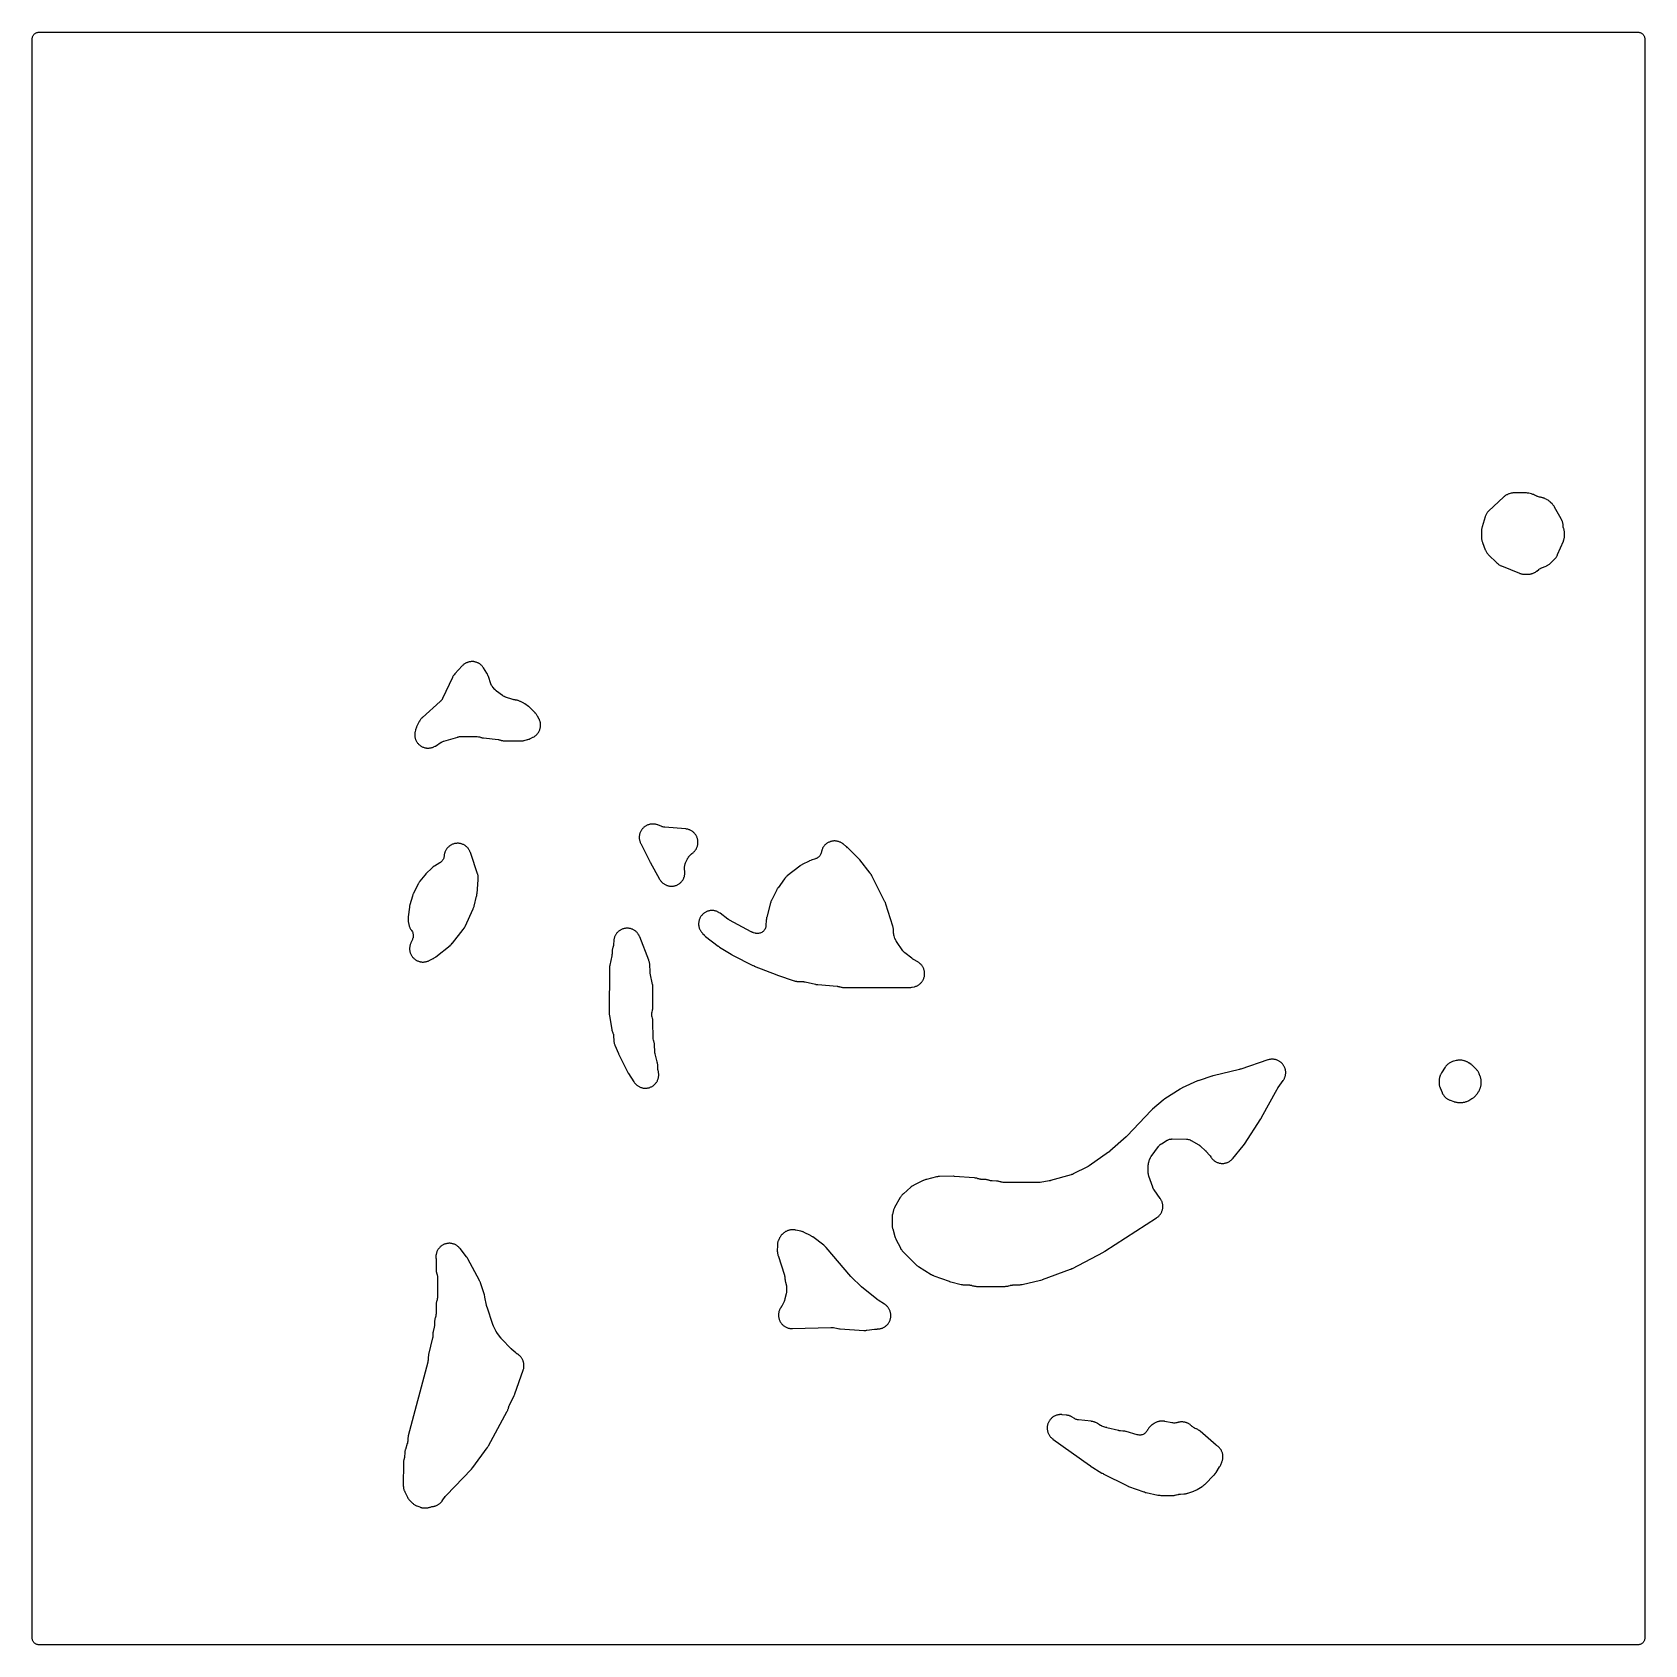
# Model space of a CAD drawing. Header units: millimetres. Extents: x 0 to 300, y 0 to 300.
import ezdxf

# ---------------------------------------------------------------- set-up
doc = ezdxf.new("R2010")
doc.units = ezdxf.units.MM
doc.layers.add('CUT', color=7, linetype='CONTINUOUS')

msp = doc.modelspace()

# ---------------------------------------------------------------- linework, layer by layer
at = {"layer": 'CUT'}
for points in [[(1.1545, -0.075), (1.0075, -0.0678), (0.8912, -0.0505), (0.7771, -0.0219), (0.6663, 0.0177), (0.56, 0.068), (0.4591, 0.1284), (0.3646, 0.1985), (0.2775, 0.2775), (0.1985, 0.3646), (0.1284, 0.4591), (0.068, 0.56), (0.0177, 0.6663), (-0.0219, 0.7771), (-0.0505, 0.8912), (-0.0678, 1.0075), (-0.075, 1.1545), (-0.075, 298.8439), (-0.0678, 298.9908), (-0.0505, 299.1071), (-0.0219, 299.2212), (0.0177, 299.332), (0.068, 299.4383), (0.1284, 299.5392), (0.1985, 299.6337), (0.2775, 299.7208), (0.3646, 299.7998), (0.4591, 299.8699), (0.56, 299.9303), (0.6663, 299.9806), (0.7771, 300.0203), (0.8912, 300.0488), (1.0075, 300.0661), (1.1545, 300.0733), (298.8455, 300.0733), (298.9925, 300.0661), (299.1088, 300.0488), (299.2229, 300.0203), (299.3337, 299.9806), (299.44, 299.9303), (299.5409, 299.8699), (299.6354, 299.7998), (299.7225, 299.7208), (299.8015, 299.6337), (299.8716, 299.5392), (299.932, 299.4383), (299.9823, 299.332), (300.0219, 299.2212), (300.0505, 299.1071), (300.0678, 298.9908), (300.075, 298.8439), (300.075, 1.1545), (300.0678, 1.0075), (300.0505, 0.8912), (300.0219, 0.7771), (299.9823, 0.6663), (299.932, 0.56), (299.8716, 0.4591), (299.8015, 0.3646), (299.7225, 0.2775), (299.6354, 0.1985), (299.5409, 0.1284), (299.44, 0.068), (299.3337, 0.0177), (299.2229, -0.0219), (299.1088, -0.0505), (298.9925, -0.0678), (298.8455, -0.075)], [(269.6963, 206.0201), (269.698, 205.9664), (269.7057, 205.8234), (269.7163, 205.7165), (269.7328, 205.6014), (269.7529, 205.4959), (269.7797, 205.3828), (269.8092, 205.2795), (269.8545, 205.1437), (269.8727, 205.0932), (270.3884, 203.7517), (270.4128, 203.6931), (270.4817, 203.5387), (270.5394, 203.4258), (270.6083, 203.3071), (270.6777, 203.2009), (270.7587, 203.0901), (270.8388, 202.9918), (270.9524, 202.8668), (270.9962, 202.821), (272.5137, 201.3175), (272.557, 201.2767), (272.675, 201.1708), (272.7674, 201.0958), (272.8713, 201.0198), (272.9706, 200.9543), (273.0815, 200.8889), (273.1868, 200.8337), (273.3306, 200.7671), (273.3852, 200.7434), (276.7703, 199.3753), (276.8218, 199.3559), (276.9602, 199.3072), (277.0656, 199.2755), (277.1811, 199.2464), (277.289, 199.2245), (277.4067, 199.2061), (277.5161, 199.1942), (277.6625, 199.185), (277.7175, 199.1828), (278.2114, 199.1743), (278.2769, 199.175), (278.4511, 199.1815), (278.5814, 199.1936), (278.7215, 199.2143), (278.8497, 199.2404), (279.0183, 199.2845), (279.0811, 199.3027), (279.1223, 199.3159), (279.1757, 199.3345), (279.3168, 199.3871), (279.4207, 199.4316), (279.5308, 199.485), (279.63, 199.539), (279.7345, 199.6025), (279.8282, 199.6656), (279.949, 199.7555), (279.9935, 199.7903), (280.3298, 200.0662), (280.3653, 200.0945), (280.3792, 200.1053), (280.4133, 200.1312), (280.4865, 200.1825), (280.4916, 200.1859), (280.6476, 200.2785), (280.6529, 200.2813), (280.7331, 200.3211), (280.7721, 200.3386), (280.7883, 200.3456), (280.8301, 200.3632), (281.7134, 200.7205), (281.7678, 200.7441), (281.9111, 200.8105), (282.0161, 200.8656), (282.1265, 200.9307), (282.2255, 200.9959), (282.329, 201.0716), (282.4211, 201.1462), (282.5388, 201.2515), (282.5819, 201.2921), (283.2817, 201.9839), (283.3224, 202.0262), (283.4281, 202.1414), (283.5031, 202.2316), (283.5793, 202.3331), (283.6451, 202.4301), (283.7111, 202.5386), (283.7671, 202.6416), (283.8349, 202.7824), (283.859, 202.8358), (284.9314, 205.3717), (284.9525, 205.4251), (285.0053, 205.5688), (285.0397, 205.6784), (285.0712, 205.7987), (285.095, 205.911), (285.1149, 206.0337), (285.1278, 206.1479), (285.1377, 206.3006), (285.1401, 206.3579), (285.1465, 206.7364), (285.1463, 206.7896), (285.1424, 206.9313), (285.1348, 207.0373), (285.1215, 207.1516), (285.1045, 207.2566), (285.0812, 207.3693), (285.055, 207.4723), (285.014, 207.6079), (284.9976, 207.6585), (284.9915, 207.6758), (284.961, 207.7709), (284.9592, 207.7772), (284.9144, 207.9716), (284.9133, 207.9781), (284.8992, 208.0754), (284.8944, 208.1222), (284.8927, 208.1415), (284.889, 208.1913), (284.8821, 208.3064), (284.8772, 208.364), (284.8606, 208.517), (284.8426, 208.6311), (284.8172, 208.7535), (284.7883, 208.8653), (284.7512, 208.9847), (284.7117, 209.0932), (284.6522, 209.2351), (284.6286, 209.2877), (284.6045, 209.3381), (284.5865, 209.3743), (284.5275, 209.4879), (284.5083, 209.5235), (283.2859, 211.6947), (283.2588, 211.7406), (283.1837, 211.8611), (283.1233, 211.949), (283.0539, 212.0411), (282.9861, 212.1232), (282.8909, 212.2285), (282.8543, 212.2673), (282.5613, 212.5639), (282.5153, 212.6081), (282.3898, 212.7224), (282.2911, 212.803), (282.1799, 212.8845), (282.0733, 212.9542), (281.9265, 213.0394), (281.8706, 213.0699), (281.5391, 213.2396), (281.4898, 213.2634), (281.3571, 213.3238), (281.2556, 213.3645), (281.1439, 213.4036), (281.0391, 213.4349), (280.9243, 213.4636), (280.8171, 213.4853), (280.6613, 213.5094), (280.6308, 213.5138), (280.6034, 213.5173), (280.5608, 213.5233), (280.4816, 213.5375), (280.4761, 213.5386), (280.3257, 213.5765), (280.1794, 213.6279), (280.1743, 213.63), (280.0993, 213.6624), (280.064, 213.6791), (280.0495, 213.6861), (280.0125, 213.7047), (279.6393, 213.8973), (279.5754, 213.9279), (279.4029, 214.0043), (279.2703, 214.054), (279.0901, 214.1096), (279.0219, 214.1285), (278.485, 214.26), (278.4161, 214.2747), (278.2315, 214.3086), (278.0916, 214.3259), (277.9044, 214.3379), (277.834, 214.3403), (275.9588, 214.3504), (275.9027, 214.3494), (275.7535, 214.3432), (275.6419, 214.3334), (275.5218, 214.3171), (275.4116, 214.2969), (275.2662, 214.2631), (275.212, 214.2492), (274.8609, 214.1502), (274.8065, 214.1335), (274.6626, 214.0854), (274.5564, 214.0443), (274.4438, 213.9944), (274.342, 213.9434), (274.2346, 213.883), (274.1381, 213.8226), (274.0369, 213.7523), (273.9466, 213.683), (273.8308, 213.5851), (273.7882, 213.5473), (271.0702, 211.0187), (271.0247, 210.9741), (270.9065, 210.8518), (270.8229, 210.7555), (270.738, 210.6466), (270.6651, 210.5419), (270.5923, 210.4247), (270.5309, 210.3129), (270.4709, 210.1885), (270.4217, 210.0709), (270.3646, 209.9108), (270.3448, 209.8502), (269.798, 208.0161), (269.7824, 207.9585), (269.7446, 207.8039), (269.722, 207.6866), (269.704, 207.5587), (269.6931, 207.4399), (269.6867, 207.281), (269.6857, 207.2213)], [(71.1848, 169.9346), (71.1724, 169.8769), (71.1433, 169.7222), (71.1272, 169.6051), (71.116, 169.4778), (71.1114, 169.3598), (71.1128, 169.232), (71.1199, 169.1141), (71.1338, 168.9871), (71.1525, 168.8705), (71.1788, 168.7454), (71.2088, 168.6312), (71.2474, 168.5093), (71.2884, 168.3986), (71.3388, 168.2811), (71.3905, 168.175), (71.4522, 168.063), (71.5141, 167.9624), (71.5865, 167.8571), (71.658, 167.7631), (71.7403, 167.6654), (71.8208, 167.5789), (71.9123, 167.4897), (72.0009, 167.4115), (72.1007, 167.3318), (72.1965, 167.2627), (72.3038, 167.1932), (72.4059, 167.1339), (72.5194, 167.0752), (72.6269, 167.0262), (72.7457, 166.979), (72.8574, 166.9408), (72.9803, 166.9055), (73.0952, 166.8785), (73.2209, 166.8554), (73.338, 166.8398), (73.4654, 166.8292), (73.5834, 166.8252), (73.7112, 166.8272), (73.8291, 166.8348), (73.956, 166.8493), (74.0726, 166.8685), (74.1975, 166.8954), (74.3116, 166.9259), (74.4333, 166.965), (74.5438, 167.0066), (74.6611, 167.0575), (74.767, 167.1097), (74.9045, 167.1862), (74.9554, 167.2162), (76.0676, 167.9087), (76.1019, 167.9295), (76.1154, 167.9375), (76.1482, 167.9564), (76.218, 167.9936), (76.2228, 167.9961), (76.3691, 168.062), (76.3742, 168.064), (76.4483, 168.0915), (76.4842, 168.1036), (76.4991, 168.1083), (76.5374, 168.1202), (79.1261, 168.8907), (79.1668, 168.9023), (79.1827, 168.9066), (79.2213, 168.9167), (79.3028, 168.9348), (79.3084, 168.9359), (79.4757, 168.9608), (79.4814, 168.9614), (79.5645, 168.9679), (79.6044, 168.9696), (79.6209, 168.9701), (79.6632, 168.9709), (82.5536, 168.9916), (82.6029, 168.9912), (82.622, 168.9909), (82.6685, 168.9893), (82.7653, 168.982), (82.7719, 168.9813), (82.9664, 168.9505), (82.9728, 168.9491), (83.0672, 168.9261), (83.1119, 168.9133), (83.1302, 168.9077), (83.1772, 168.8928), (83.3369, 168.8396), (83.3986, 168.8209), (83.5643, 168.7754), (83.6902, 168.7481), (83.8597, 168.7207), (83.9235, 168.7121), (86.6397, 168.4217), (86.6814, 168.4167), (86.6975, 168.4146), (86.7367, 168.409), (86.8181, 168.3945), (86.8236, 168.3934), (86.9863, 168.3525), (86.9917, 168.3509), (87.0714, 168.3248), (87.0981, 168.3153), (87.1326, 168.3037), (87.2353, 168.2709), (87.3287, 168.2452), (87.4472, 168.2176), (87.5528, 168.198), (87.668, 168.1819), (87.775, 168.1718), (87.918, 168.1647), (87.9718, 168.1633), (90.7945, 168.1505), (90.8455, 168.1514), (90.9813, 168.1565), (91.0829, 168.1647), (91.1924, 168.1782), (91.293, 168.195), (91.4259, 168.2231), (91.4755, 168.2346), (92.125, 168.4008), (92.1881, 168.4187), (92.3547, 168.4712), (92.4775, 168.5174), (92.6374, 168.5877), (92.6966, 168.6157), (93.1293, 168.835), (93.1836, 168.8643), (93.3264, 168.9462), (93.4303, 169.0131), (93.5388, 169.0911), (93.6352, 169.1682), (93.7351, 169.257), (93.8231, 169.3437), (93.9133, 169.4422), (93.9919, 169.5375), (94.0716, 169.6448), (94.1399, 169.7476), (94.2177, 169.8788), (94.2741, 169.9857), (94.3352, 170.1174), (94.3797, 170.2271), (94.422, 170.348), (94.4554, 170.4616), (94.4855, 170.5861), (94.5076, 170.7023), (94.5253, 170.8292), (94.5359, 170.9471), (94.541, 171.0751), (94.5399, 171.1934), (94.5324, 171.3213), (94.5196, 171.439), (94.4995, 171.5655), (94.4752, 171.6813), (94.4428, 171.8052), (94.4072, 171.9181), (94.3627, 172.0382), (94.3161, 172.147), (94.2471, 172.2888), (94.2198, 172.3413), (93.9671, 172.8009), (93.9398, 172.8481), (93.864, 172.9721), (93.803, 173.0625), (93.7326, 173.1572), (93.6636, 173.2417), (93.5667, 173.35), (93.5294, 173.3898), (92.6948, 174.2411), (92.6556, 174.2793), (92.549, 174.3786), (92.4656, 174.4494), (92.3504, 174.5385), (92.3064, 174.571), (91.6422, 175.0383), (91.6054, 175.0631), (91.5061, 175.1276), (91.4299, 175.1732), (91.3262, 175.2301), (91.2869, 175.2507), (90.7771, 175.5065), (90.7287, 175.5295), (90.5985, 175.5877), (90.499, 175.6269), (90.3894, 175.6646), (90.2868, 175.6949), (90.1744, 175.7226), (90.0695, 175.7436), (89.9286, 175.7653), (89.8755, 175.7723), (89.7957, 175.7809), (89.7475, 175.7868), (89.7288, 175.7894), (89.6835, 175.7962), (89.5895, 175.8142), (89.5528, 175.8222), (89.4599, 175.8453), (89.416, 175.8581), (89.398, 175.8636), (89.3517, 175.8784), (87.9946, 176.3343), (87.9485, 176.3505), (87.9307, 176.357), (87.8876, 176.3734), (87.7991, 176.4114), (87.7932, 176.4141), (87.6207, 176.5055), (87.6151, 176.5088), (87.5339, 176.5607), (87.4962, 176.587), (87.4807, 176.5981), (87.4414, 176.6271), (86.3614, 177.4477), (86.3257, 177.4756), (86.3119, 177.4866), (86.2789, 177.5137), (86.212, 177.573), (86.1863, 177.5969), (86.1225, 177.6595), (86.0932, 177.6906), (86.0812, 177.7035), (86.0509, 177.7372), (85.6477, 178.1974), (85.6192, 178.2307), (85.6082, 178.2438), (85.5821, 178.2759), (85.5301, 178.3449), (85.5266, 178.3497), (85.4376, 178.4876), (85.3623, 178.6335), (85.3599, 178.6389), (85.326, 178.7184), (85.3112, 178.757), (85.3053, 178.773), (85.2906, 178.8143), (84.823, 180.1803), (84.7988, 180.245), (84.7293, 180.4152), (84.67, 180.5397), (84.5815, 180.7008), (84.5466, 180.7602), (83.934, 181.7377), (83.9021, 181.786), (83.814, 181.9126), (83.7433, 182.0043), (83.6622, 182.0997), (83.5831, 182.1841), (83.4932, 182.2713), (83.4063, 182.3477), (83.3084, 182.4258), (83.2146, 182.4935), (83.1097, 182.5618), (83.0097, 182.6201), (82.8987, 182.678), (82.7936, 182.7265), (82.6775, 182.7734), (82.5683, 182.8115), (82.4482, 182.847), (82.3358, 182.8744), (82.2128, 182.8982), (82.0983, 182.9147), (81.9737, 182.9265), (81.8581, 182.9318), (81.7329, 182.9316), (81.6173, 182.9258), (81.4927, 182.9135), (81.3782, 182.8966), (81.2554, 182.8723), (81.1431, 182.8445), (81.0231, 182.8085), (80.914, 182.77), (80.7981, 182.7226), (80.6932, 182.6738), (80.5824, 182.6155), (80.4827, 182.5568), (80.378, 182.4881), (80.2844, 182.42), (80.1868, 182.3415), (80.1003, 182.2648), (79.99, 182.1571), (79.9496, 182.1156), (78.6013, 180.6654), (78.5603, 180.619), (78.4545, 180.4927), (78.38, 180.3939), (78.3051, 180.283), (78.2412, 180.1771), (78.1635, 180.0319), (78.1358, 179.9766), (76.2945, 176.0623), (76.2747, 176.0214), (76.2667, 176.0056), (76.247, 175.9675), (76.2028, 175.8895), (76.1997, 175.8843), (76.1048, 175.7429), (75.996, 175.6119), (75.9919, 175.6074), (75.9296, 175.5429), (75.8987, 175.5132), (75.8858, 175.5011), (75.8522, 175.4705), (72.563, 172.5459), (72.5215, 172.5072), (72.4133, 172.4014), (72.336, 172.3183), (72.2566, 172.2245), (72.1875, 172.1344), (72.1174, 172.0336), (72.0571, 171.9374), (71.9829, 171.8056), (71.9562, 171.7555), (71.4608, 170.7691), (71.4316, 170.7066), (71.3586, 170.5378), (71.3112, 170.4082), (71.2582, 170.2322), (71.2402, 170.1656)], [(116.3524, 152.5151), (116.2981, 152.535), (116.1522, 152.5843), (116.041, 152.6161), (115.9192, 152.6446), (115.8055, 152.6655), (115.6816, 152.6821), (115.5664, 152.692), (115.4414, 152.6967), (115.3258, 152.6954), (115.201, 152.688), (115.0861, 152.6756), (114.9625, 152.6563), (114.8493, 152.6329), (114.7282, 152.6017), (114.6177, 152.5676), (114.5002, 152.5249), (114.3935, 152.4803), (114.2806, 152.4265), (114.1788, 152.3718), (114.0716, 152.3074), (113.9755, 152.2432), (113.8749, 152.1688), (113.7854, 152.0956), (113.6925, 152.0119), (113.6105, 151.9304), (113.5261, 151.8381), (113.4523, 151.7492), (113.3771, 151.6492), (113.3122, 151.5536), (113.2471, 151.4468), (113.1916, 151.3454), (113.137, 151.2328), (113.0916, 151.1265), (113.0481, 151.0093), (113.0132, 150.8991), (112.9811, 150.7782), (112.9569, 150.6652), (112.9367, 150.5417), (112.9235, 150.4269), (112.9152, 150.3021), (112.9131, 150.1866), (112.9168, 150.0615), (112.9259, 149.9463), (112.9416, 149.8222), (112.9617, 149.7084), (112.9893, 149.5864), (113.0202, 149.475), (113.0595, 149.3563), (113.101, 149.2484), (113.1631, 149.1075), (113.1877, 149.0552), (114.8652, 145.6998), (114.8786, 145.6737), (114.9222, 145.5916), (114.9363, 145.5658), (116.7087, 142.4161), (116.7392, 142.3649), (116.8238, 142.2306), (116.8923, 142.133), (116.9715, 142.0313), (117.0492, 141.941), (117.1381, 141.8477), (117.2245, 141.7656), (117.3222, 141.6815), (117.4162, 141.6084), (117.5218, 141.5344), (117.6226, 141.4709), (117.735, 141.4078), (117.8417, 141.3546), (117.9598, 141.3029), (118.0711, 141.2606), (118.1938, 141.2209), (118.3088, 141.1899), (118.4348, 141.1625), (118.5523, 141.143), (118.6804, 141.1282), (118.7993, 141.1205), (118.9282, 141.1185), (119.0473, 141.1226), (119.1757, 141.1334), (119.2938, 141.1493), (119.4206, 141.1728), (119.5365, 141.2003), (119.6603, 141.2363), (119.7729, 141.2751), (119.8925, 141.3232), (120.0007, 141.373), (120.115, 141.4327), (120.2177, 141.493), (120.3255, 141.5637), (120.4218, 141.634), (120.522, 141.715), (120.6108, 141.7944), (120.7026, 141.885), (120.7831, 141.9728), (120.8654, 142.0721), (120.9367, 142.1675), (121.0088, 142.2744), (121.0704, 142.3764), (121.1314, 142.4899), (121.1826, 142.5975), (121.2321, 142.7165), (121.2724, 142.8286), (121.3099, 142.952), (121.3388, 143.0676), (121.3638, 143.194), (121.3812, 143.3119), (121.3936, 143.4402), (121.3991, 143.5592), (121.3987, 143.6882), (121.3925, 143.8071), (121.3734, 143.9931), (121.3642, 144.0834), (121.357, 144.1814), (121.3556, 144.2251), (121.3553, 144.2438), (121.355, 144.2917), (121.3581, 144.6781), (121.3591, 144.7264), (121.3598, 144.7451), (121.362, 144.7905), (121.3704, 144.8853), (121.3711, 144.8917), (121.4015, 145.0698), (121.4507, 145.2435), (121.4528, 145.2496), (121.486, 145.3388), (121.5036, 145.3807), (121.511, 145.3979), (121.5309, 145.4419), (121.8919, 146.2148), (121.9124, 146.2572), (121.9205, 146.2736), (121.9409, 146.3131), (121.9867, 146.3939), (121.99, 146.3993), (122.0954, 146.5555), (122.0992, 146.5605), (122.1571, 146.6332), (122.1861, 146.6668), (122.1983, 146.6805), (122.23, 146.7154), (122.4654, 146.9674), (122.498, 147.0015), (122.5109, 147.0146), (122.5426, 147.0459), (122.6113, 147.1088), (122.6389, 147.1328), (122.7108, 147.1919), (122.7463, 147.2188), (122.7924, 147.2529), (122.8202, 147.274), (122.922, 147.3539), (123.0056, 147.4259), (123.101, 147.5159), (123.1825, 147.6009), (123.2661, 147.6971), (123.3389, 147.7896), (123.4127, 147.8935), (123.4761, 147.9927), (123.5393, 148.1034), (123.5927, 148.2083), (123.6448, 148.3246), (123.6876, 148.4343), (123.728, 148.5551), (123.7599, 148.6685), (123.7883, 148.7927), (123.8089, 148.9086), (123.825, 149.035), (123.8341, 149.1524), (123.8377, 149.2798), (123.8353, 149.3975), (123.8264, 149.5246), (123.8125, 149.6415), (123.7912, 149.7672), (123.7659, 149.8822), (123.7324, 150.0051), (123.6959, 150.1171), (123.6505, 150.2361), (123.6032, 150.344), (123.5464, 150.458), (123.4888, 150.5607), (123.4211, 150.6686), (123.3536, 150.7652), (123.2757, 150.8659), (123.1991, 150.9554), (123.1116, 151.048), (123.0267, 151.1296), (122.9305, 151.2132), (122.838, 151.286), (122.7341, 151.3598), (122.6349, 151.4232), (122.5243, 151.4865), (122.4194, 151.5399), (122.3031, 151.592), (122.1934, 151.6348), (122.0726, 151.6753), (121.9592, 151.7071), (121.835, 151.7356), (121.7191, 151.7562), (121.5635, 151.776), (121.5049, 151.782), (117.6914, 152.0794), (117.6471, 152.0834), (117.6299, 152.0852), (117.5882, 152.09), (117.5015, 152.1033), (117.4956, 152.1043), (117.3222, 152.1442), (117.3165, 152.1459), (117.2327, 152.1718), (117.1931, 152.1857), (117.1768, 152.1916), (117.1352, 152.2074)], [(70.5155, 132.8891), (70.5232, 132.8788), (70.536, 132.8617), (70.5871, 132.7879), (70.5904, 132.7828), (70.6765, 132.6357), (70.7425, 132.4911), (70.7936, 132.3406), (70.8292, 132.1858), (70.849, 132.0281), (70.8527, 131.8692), (70.8404, 131.7108), (70.8122, 131.5544), (70.7651, 131.3905), (70.7631, 131.3848), (70.7318, 131.3006), (70.7153, 131.261), (70.7083, 131.2447), (70.6898, 131.2031), (70.4017, 130.5778), (70.3783, 130.5235), (70.3194, 130.3771), (70.2807, 130.2653), (70.2449, 130.1424), (70.2174, 130.0273), (70.1938, 129.9014), (70.1778, 129.7842), (70.1667, 129.6566), (70.1624, 129.5384), (70.1639, 129.4104), (70.1712, 129.2923), (70.1853, 129.165), (70.2042, 129.0482), (70.2308, 128.923), (70.2611, 128.8086), (70.2999, 128.6866), (70.3413, 128.5757), (70.392, 128.4581), (70.4441, 128.3519), (70.5061, 128.2399), (70.5684, 128.1393), (70.6411, 128.0339), (70.7131, 127.94), (70.7958, 127.8423), (70.8766, 127.7558), (70.9686, 127.6668), (71.0575, 127.5887), (71.1578, 127.5091), (71.254, 127.4402), (71.3617, 127.3709), (71.4642, 127.3118), (71.5781, 127.2534), (71.686, 127.2047), (71.8051, 127.1578), (71.9172, 127.12), (72.0404, 127.0851), (72.1557, 127.0584), (72.2817, 127.0358), (72.3991, 127.0207), (72.5267, 127.0106), (72.645, 127.0071), (72.773, 127.0096), (72.891, 127.0177), (73.0182, 127.0328), (73.1349, 127.0526), (73.2599, 127.0801), (73.374, 127.1113), (73.4958, 127.151), (73.6063, 127.1932), (73.7506, 127.2567), (73.8041, 127.2818), (74.5294, 127.6444), (74.5849, 127.6739), (74.7305, 127.7565), (74.8365, 127.8242), (74.9726, 127.9215), (75.0227, 127.9594), (77.6927, 130.0878), (77.7453, 130.1322), (77.8818, 130.2544), (77.9788, 130.3519), (78.1003, 130.4889), (78.1444, 130.5415), (80.1398, 133.0678), (80.1819, 133.1244), (80.2894, 133.2783), (80.3632, 133.3983), (80.4518, 133.5636), (80.4833, 133.6267), (81.9948, 136.8913), (82.0177, 136.9439), (82.0752, 137.0855), (82.1132, 137.1937), (82.157, 137.3401), (82.1721, 137.3954), (82.6411, 139.2921), (82.6514, 139.3376), (82.6765, 139.4594), (82.6918, 139.5514), (82.7074, 139.6748), (82.7124, 139.7212), (82.943, 142.3695), (82.9468, 142.4302), (82.9527, 142.5923), (82.9509, 142.7139), (82.9423, 142.8453), (82.9282, 142.9662), (82.9064, 143.096), (82.8801, 143.2148), (82.8372, 143.3711), (82.8196, 143.4293), (81.5804, 147.1831), (81.5621, 147.2348), (81.51, 147.3711), (81.4664, 147.4716), (81.4021, 147.6026), (81.3769, 147.6512), (81.3035, 147.7852), (81.2738, 147.8363), (81.1915, 147.9703), (81.1249, 148.0678), (81.0476, 148.1696), (80.9718, 148.26), (80.8849, 148.3537), (80.8005, 148.4362), (80.7049, 148.5209), (80.6128, 148.5947), (80.5093, 148.6696), (80.4104, 148.734), (80.3001, 148.7984), (80.1953, 148.8528), (80.0792, 148.906), (79.9696, 148.9498), (79.8488, 148.9914), (79.7354, 149.0242), (79.6111, 149.0537), (79.495, 149.0753), (79.3684, 149.0924), (79.2508, 149.1025), (79.1232, 149.1071), (79.0051, 149.1055), (78.8776, 149.0975), (78.7603, 149.0844), (78.6342, 149.0639), (78.5188, 149.0393), (78.3953, 149.0066), (78.2828, 148.9708), (78.1632, 148.926), (78.0548, 148.8793), (77.9401, 148.8231), (77.8368, 148.766), (77.7282, 148.6987), (77.631, 148.6317), (77.5295, 148.5541), (77.4394, 148.4779), (77.346, 148.3907), (77.2638, 148.306), (77.1795, 148.21), (77.106, 148.1176), (77.0315, 148.0139), (76.9675, 147.9147), (76.9035, 147.8041), (76.8495, 147.6992), (76.7967, 147.5828), (76.7533, 147.4731), (76.7122, 147.3521), (76.6798, 147.2386), (76.6508, 147.1142), (76.6297, 146.9981), (76.6092, 146.8421), (76.6029, 146.7835), (76.6015, 146.766), (76.5921, 146.6774), (76.5913, 146.6715), (76.5614, 146.5075), (76.5185, 146.3581), (76.4611, 146.2136), (76.3897, 146.0756), (76.305, 145.9452), (76.2078, 145.8239), (76.0991, 145.7128), (75.9713, 145.6056), (75.9666, 145.602), (75.8953, 145.5508), (75.8603, 145.5276), (75.8458, 145.5182), (75.8081, 145.4944), (74.7804, 144.8655), (74.7251, 144.8296), (74.5805, 144.7297), (74.4762, 144.6489), (74.3434, 144.5338), (74.2948, 144.4893), (73.2633, 143.4908), (73.2069, 143.4324), (73.0348, 143.2416), (72.9825, 143.1795), (72.0788, 142.0302), (72.0432, 141.9825), (71.9515, 141.853), (71.8875, 141.7526), (71.8091, 141.6147), (71.7809, 141.5623), (70.8731, 139.7654), (70.8489, 139.7144), (70.7875, 139.5772), (70.7463, 139.4721), (70.698, 139.3297), (70.6812, 139.2759), (70.2066, 137.6233), (70.1949, 137.5796), (70.166, 137.4623), (70.1476, 137.3735), (70.1276, 137.2544), (70.121, 137.2096), (69.8892, 135.4174), (69.8827, 135.3541), (69.8699, 135.1851), (69.8671, 135.0579), (69.8713, 134.9204), (69.8819, 134.7936), (69.9049, 134.6258), (69.9152, 134.5631), (70.0265, 133.9832), (70.0383, 133.9285), (70.0732, 133.7834), (70.1044, 133.6759), (70.1436, 133.5613), (70.1847, 133.4572), (70.2344, 133.3467), (70.2851, 133.2469), (70.3448, 133.1415), (70.4046, 133.0469), (70.4899, 132.9246), (70.5062, 132.9018)], [(127.9919, 136.0708), (127.9448, 136.1048), (127.8171, 136.1922), (127.7182, 136.2531), (127.6082, 136.3138), (127.5039, 136.3648), (127.3885, 136.4145), (127.2798, 136.4553), (127.1601, 136.4936), (127.048, 136.5236), (126.9252, 136.5502), (126.8106, 136.5693), (126.6858, 136.5839), (126.57, 136.5918), (126.4444, 136.5942), (126.3283, 136.5909), (126.203, 136.5812), (126.0879, 136.5667), (125.9641, 136.5449), (125.8509, 136.5193), (125.7298, 136.4857), (125.6195, 136.4493), (125.5023, 136.4042), (125.3961, 136.3572), (125.2837, 136.301), (125.1826, 136.244), (125.0762, 136.1772), (124.981, 136.1107), (124.8815, 136.0339), (124.7932, 135.9585), (124.7017, 135.8724), (124.6211, 135.7889), (124.5383, 135.6944), (124.4661, 135.6034), (124.3928, 135.5014), (124.3298, 135.4039), (124.2667, 135.2952), (124.2134, 135.1921), (124.1611, 135.0778), (124.118, 134.97), (124.077, 134.8512), (124.0445, 134.7397), (124.0152, 134.6176), (123.9936, 134.5035), (123.9763, 134.379), (123.9658, 134.2634), (123.9606, 134.1379), (123.9614, 134.0218), (123.9683, 133.8963), (123.9803, 133.7808), (123.9993, 133.6566), (124.0224, 133.5428), (124.0533, 133.421), (124.0873, 133.31), (124.1298, 133.1918), (124.1744, 133.0846), (124.2281, 132.971), (124.2828, 132.8686), (124.3473, 132.7608), (124.4117, 132.6641), (124.4863, 132.563), (124.5597, 132.4731), (124.6631, 132.3581), (124.703, 132.3159), (124.9704, 132.0461), (125.0262, 131.9933), (125.2081, 131.8319), (125.2672, 131.7827), (127.5897, 129.9738), (127.6377, 129.9383), (127.7924, 129.8297), (127.8421, 129.7966), (129.9914, 128.4427), (130.0409, 128.4131), (130.2001, 128.3233), (130.251, 128.2961), (134.073, 126.3742), (134.1206, 126.3515), (134.2728, 126.2832), (134.3213, 126.2627), (138.492, 124.6061), (138.5243, 124.5938), (138.627, 124.5564), (138.6597, 124.545), (141.7299, 123.5258), (141.7841, 123.5092), (141.9294, 123.4685), (142.0398, 123.4431), (142.1604, 123.4213), (142.2727, 123.4064), (142.4231, 123.3937), (142.4796, 123.3903), (143.3818, 123.3566), (143.4238, 123.3546), (143.4402, 123.3536), (143.4798, 123.3507), (143.5623, 123.3418), (143.5946, 123.3376), (143.6766, 123.3248), (143.7156, 123.3173), (143.7317, 123.3141), (143.7728, 123.3052), (145.7228, 122.8602), (145.8055, 122.8443), (146.0686, 122.8034), (146.1522, 122.7934), (149.774, 122.4884), (149.8288, 122.4829), (149.8501, 122.4804), (149.9016, 122.4737), (150.0086, 122.4547), (150.0503, 122.4459), (150.1559, 122.4204), (150.2058, 122.4059), (150.2334, 122.3974), (150.243, 122.3944), (150.2756, 122.3842), (150.3096, 122.3741), (150.4752, 122.3275), (150.6031, 122.2989), (150.743, 122.2756), (150.8733, 122.2611), (151.0476, 122.2514), (151.1131, 122.2495), (163.0803, 122.2345), (163.1508, 122.2364), (163.3383, 122.2472), (163.4782, 122.2636), (163.663, 122.2963), (163.732, 122.3106), (164.0892, 122.3956), (164.1469, 122.4108), (164.2995, 122.4553), (164.4123, 122.4943), (164.532, 122.5425), (164.6402, 122.5925), (164.7546, 122.6524), (164.8573, 122.7129), (164.9652, 122.7838), (165.0614, 122.8542), (165.1617, 122.9355), (165.2505, 123.0151), (165.3422, 123.1059), (165.4227, 123.1939), (165.5049, 123.2934), (165.5762, 123.389), (165.6482, 123.4961), (165.7096, 123.5983), (165.7706, 123.712), (165.8216, 123.8198), (165.871, 123.9391), (165.9111, 124.0514), (165.9484, 124.1749), (165.9771, 124.2907), (166.0019, 124.4173), (166.019, 124.5354), (166.0312, 124.6638), (166.0365, 124.783), (166.0358, 124.912), (166.0293, 125.0311), (166.0158, 125.1595), (165.9975, 125.2773), (165.9713, 125.4037), (165.9414, 125.5191), (165.9028, 125.6423), (165.8616, 125.7542), (165.811, 125.8729), (165.7588, 125.9802), (165.6967, 126.0933), (165.6341, 126.1948), (165.5611, 126.3012), (165.4888, 126.396), (165.4055, 126.4946), (165.3241, 126.5818), (165.2315, 126.6717), (165.1419, 126.7504), (165.0408, 126.8306), (164.9438, 126.9), (164.8101, 126.9859), (164.7592, 127.0169), (163.9555, 127.4788), (163.8994, 127.5124), (163.8779, 127.5259), (163.823, 127.5615), (163.763, 127.6021), (163.7095, 127.6397), (163.689, 127.6547), (163.6368, 127.6942), (162.3569, 128.702), (162.3224, 128.7299), (162.3091, 128.7409), (162.2772, 128.768), (162.2126, 128.8271), (162.2083, 128.8312), (162.0866, 128.9604), (162.0827, 128.9649), (162.0275, 129.0329), (162.0024, 129.0664), (161.9922, 129.0803), (161.9664, 129.1164), (160.7674, 130.84), (160.7423, 130.8771), (160.7327, 130.8917), (160.7098, 130.9273), (160.6648, 131.0035), (160.6619, 131.0088), (160.5825, 131.1698), (160.5802, 131.1753), (160.5471, 131.2573), (160.5327, 131.2972), (160.527, 131.3137), (160.5128, 131.3563), (160.3523, 131.86), (160.3408, 131.8975), (160.3365, 131.9121), (160.3264, 131.9477), (160.3078, 132.0228), (160.3066, 132.0279), (160.2789, 132.1822), (160.2782, 132.1875), (160.2695, 132.2643), (160.2666, 132.3012), (160.2655, 132.3164), (160.2633, 132.3555), (160.2333, 132.9923), (160.2298, 133.0432), (160.2176, 133.1787), (160.2041, 133.2799), (160.1849, 133.3887), (160.1629, 133.4884), (160.128, 133.6199), (160.1138, 133.6689), (158.8257, 137.7989), (158.8102, 137.8452), (158.7664, 137.9678), (158.7298, 138.0583), (158.6763, 138.1769), (158.6553, 138.2209), (156.2214, 143.0709), (156.192, 143.1259), (156.1099, 143.2702), (156.0428, 143.3752), (155.9462, 143.5102), (155.9087, 143.5599), (153.9518, 146.0154), (153.9074, 146.068), (153.7621, 146.2303), (153.7147, 146.2803), (151.7439, 148.2423), (151.6948, 148.2884), (151.5357, 148.43), (151.4841, 148.4734), (150.8442, 148.9813), (150.7967, 149.0172), (150.6677, 149.1095), (150.5676, 149.1739), (150.4559, 149.2382), (150.35, 149.2923), (150.2325, 149.3452), (150.1217, 149.3886), (149.9996, 149.4295), (149.885, 149.4618), (149.7594, 149.4904), (149.6422, 149.5111), (149.5144, 149.5272), (149.3957, 149.5362), (149.267, 149.5395), (149.148, 149.5367), (149.0195, 149.5273), (148.9014, 149.5127), (148.7745, 149.4906), (148.6584, 149.4643), (148.5343, 149.4298), (148.4214, 149.3922), (148.3014, 149.3455), (148.1927, 149.2969), (148.0779, 149.2385), (147.9746, 149.1794), (147.8661, 149.11), (147.7692, 149.0409), (147.6681, 148.9611), (147.5785, 148.8827), (147.4859, 148.7933), (147.4044, 148.7065), (147.3211, 148.6083), (147.2487, 148.5138), (147.1755, 148.4078), (147.1128, 148.3067), (147.0504, 148.1939), (146.9981, 148.0871), (146.9472, 147.9687), (146.9057, 147.8572), (146.8668, 147.7344), (146.8365, 147.6193), (146.8054, 147.4714), (146.7737, 147.3299), (146.7241, 147.1735), (146.6624, 147.0301), (146.5868, 146.8936), (146.498, 146.7652), (146.3969, 146.6462), (146.2844, 146.5379), (146.1618, 146.4413), (146.0302, 146.3573), (145.8809, 146.2817), (145.8754, 146.2793), (145.794, 146.2454), (145.7545, 146.2307), (145.7381, 146.2248), (145.6958, 146.2102), (144.9388, 145.9597), (144.8578, 145.9297), (144.6054, 145.8254), (144.5269, 145.7897), (143.2481, 145.1505), (143.1948, 145.1222), (143.0548, 145.0432), (142.9528, 144.9787), (142.8215, 144.886), (142.7731, 144.85), (140.4494, 143.0292), (140.4056, 142.9932), (140.2911, 142.8944), (140.2088, 142.8163), (140.1238, 142.7277), (140.0493, 142.6422), (139.9555, 142.5237), (139.9214, 142.4785), (138.747, 140.8421), (138.7202, 140.8031), (138.6506, 140.6977), (138.6016, 140.6166), (138.5406, 140.506), (138.5186, 140.464), (137.566, 138.563), (137.5404, 138.5085), (137.4757, 138.3614), (137.4328, 138.2488), (137.3832, 138.0961), (137.3661, 138.0383), (136.6382, 135.3411), (136.6234, 135.2797), (136.5881, 135.1149), (136.5682, 134.99), (136.5504, 134.8225), (136.5455, 134.7595), (136.4976, 133.8542), (136.4947, 133.8094), (136.4934, 133.792), (136.4895, 133.7499), (136.4783, 133.6622), (136.4774, 133.6562), (136.4436, 133.4916), (136.397, 133.3421), (136.3358, 133.198), (136.2605, 133.0607), (136.1719, 132.9315), (136.071, 132.8118), (135.9585, 132.7028), (135.8358, 132.6055), (135.7041, 132.5208), (135.5645, 132.4498), (135.4186, 132.3929), (135.2677, 132.3509), (135.1134, 132.3241), (134.9572, 132.3128), (134.8007, 132.3171), (134.6341, 132.3384), (134.6281, 132.3394), (134.5415, 132.3572), (134.5004, 132.3672), (134.4835, 132.3716), (134.4402, 132.3833), (134.1879, 132.4549), (134.1412, 132.4689), (134.1232, 132.4745), (134.0796, 132.4888), (133.9897, 132.5224), (133.9547, 132.5366), (133.8668, 132.575), (133.8255, 132.5951), (133.8086, 132.6036), (133.7654, 132.626), (129.6861, 134.8181), (129.6554, 134.8349), (129.6435, 134.8416), (129.6149, 134.8581), (129.556, 134.8943), (129.5331, 134.909), (129.4757, 134.9475), (129.4488, 134.9667), (129.4378, 134.9747), (129.4097, 134.9956)], [(107.8156, 128.2246), (107.8089, 128.1887), (107.806, 128.174), (107.7982, 128.1361), (107.4221, 126.4149), (107.4103, 126.3529), (107.3831, 126.1867), (107.3692, 126.0611), (107.3596, 125.8931), (107.3577, 125.83), (107.3208, 117.5409), (107.3217, 117.4881), (107.3273, 117.3474), (107.3361, 117.2422), (107.354, 117.1026), (107.3619, 117.0504), (107.8228, 114.3915), (107.8366, 114.3233), (107.8788, 114.1428), (107.9183, 114.0093), (107.9811, 113.835), (107.9933, 113.8025), (107.9985, 113.7894), (108.0061, 113.7706), (108.0115, 113.7573), (108.0413, 113.6771), (108.0432, 113.6716), (108.0886, 113.5155), (108.1187, 113.3558), (108.1195, 113.35), (108.1293, 113.265), (108.1325, 113.2242), (108.1336, 113.2074), (108.1359, 113.164), (108.1659, 112.4494), (108.1694, 112.3955), (108.1819, 112.2521), (108.1961, 112.145), (108.2167, 112.0299), (108.2404, 111.9245), (108.2713, 111.8117), (108.3045, 111.7089), (108.3548, 111.574), (108.3748, 111.5239), (109.0384, 109.9634), (109.0536, 109.9291), (109.1034, 109.8216), (109.1196, 109.7879), (110.7288, 106.5762), (110.7595, 106.5189), (110.8614, 106.3403), (110.8951, 106.2848), (111.9261, 104.6859), (111.9588, 104.6379), (112.0489, 104.512), (112.121, 104.4209), (112.2037, 104.3262), (112.2843, 104.2425), (112.3758, 104.1563), (112.4641, 104.0808), (112.5635, 104.0038), (112.6586, 103.9372), (112.765, 103.8702), (112.8662, 103.8131), (112.9785, 103.7567), (113.0847, 103.7096), (113.202, 103.6643), (113.3123, 103.6278), (113.4334, 103.594), (113.5467, 103.5683), (113.6705, 103.5465), (113.7857, 103.5318), (113.911, 103.522), (114.0272, 103.5186), (114.1528, 103.521), (114.2688, 103.5288), (114.3936, 103.5433), (114.5082, 103.5623), (114.6311, 103.5888), (114.7434, 103.6188), (114.8631, 103.657), (114.9719, 103.6977), (115.0874, 103.7474), (115.1918, 103.7984), (115.3019, 103.859), (115.4008, 103.9199), (115.5046, 103.9909), (115.5972, 104.061), (115.6936, 104.1417), (115.779, 104.2205), (115.8671, 104.3101), (115.9445, 104.3968), (116.0236, 104.4945), (116.0922, 104.5882), (116.1615, 104.6931), (116.2207, 104.7931), (116.2795, 104.9042), (116.3288, 105.0094), (116.3766, 105.1257), (116.4154, 105.2351), (116.4517, 105.3555), (116.4799, 105.4682), (116.5044, 105.5915), (116.5215, 105.7064), (116.5339, 105.8315), (116.5398, 105.9475), (116.5401, 106.0732), (116.5348, 106.1893), (116.5229, 106.3144), (116.5064, 106.4294), (116.477, 106.5814), (116.4645, 106.6381), (116.4395, 106.7404), (116.4295, 106.7838), (116.4258, 106.8007), (116.4174, 106.8418), (116.4029, 106.9283), (116.3981, 106.9624), (116.3879, 107.0496), (116.3846, 107.0914), (116.3835, 107.1087), (116.3811, 107.1531), (116.3522, 107.8408), (116.3478, 107.9051), (116.3314, 108.076), (116.3123, 108.2035), (116.2777, 108.3716), (116.263, 108.4343), (115.8666, 109.9442), (115.8544, 109.9938), (115.8499, 110.0131), (115.8396, 110.0602), (115.8225, 110.1593), (115.8168, 110.1984), (115.8053, 110.2984), (115.8018, 110.3464), (115.8006, 110.3662), (115.7984, 110.4172), (115.7663, 111.4954), (115.7631, 111.5548), (115.7505, 111.7128), (115.7352, 111.8308), (115.7123, 111.9575), (115.6854, 112.0734), (115.642, 112.2258), (115.6243, 112.2825), (115.6035, 112.3438), (115.5883, 112.391), (115.5628, 112.4841), (115.5612, 112.4906), (115.5245, 112.6896), (115.5236, 112.6963), (115.5138, 112.7955), (115.5111, 112.8432), (115.5103, 112.8628), (115.5089, 112.9134), (115.4674, 115.8767), (115.4657, 115.9265), (115.4583, 116.059), (115.4487, 116.1582), (115.4338, 116.2649), (115.4159, 116.3629), (115.3868, 116.4924), (115.3748, 116.5407), (115.3082, 116.7884), (115.297, 116.8318), (115.2929, 116.8487), (115.2835, 116.89), (115.2669, 116.9768), (115.2659, 116.9828), (115.2469, 117.1496), (115.2447, 117.3062), (115.2591, 117.4735), (115.26, 117.4794), (115.2741, 117.5667), (115.2824, 117.6082), (115.286, 117.6252), (115.296, 117.669), (115.3897, 118.0598), (115.4041, 118.1288), (115.4371, 118.3138), (115.4537, 118.4538), (115.4647, 118.6413), (115.4668, 118.7117), (115.4677, 122.2203), (115.4661, 122.282), (115.4577, 122.4463), (115.445, 122.569), (115.4198, 122.7314), (115.4088, 122.7921), (114.965, 124.9211), (114.9575, 124.9592), (114.9548, 124.974), (114.9485, 125.01), (114.9377, 125.0857), (114.9342, 125.1155), (114.9267, 125.1916), (114.9243, 125.2281), (114.9235, 125.2431), (114.9218, 125.2819), (114.8836, 126.4322), (114.8794, 126.4997), (114.8633, 126.6791), (114.8436, 126.8129), (114.8142, 126.9562), (114.7797, 127.0869), (114.7239, 127.2581), (114.7011, 127.3218), (113.0043, 131.6788), (112.9818, 131.7327), (112.9183, 131.8748), (112.8655, 131.979), (112.803, 132.0888), (112.7404, 132.1874), (112.6675, 132.2907), (112.5955, 132.3827), (112.5129, 132.4783), (112.4324, 132.5629), (112.3409, 132.6501), (112.2525, 132.7265), (112.153, 132.8043), (112.0576, 132.8717), (111.951, 132.9396), (111.8495, 132.9974), (111.7368, 133.0545), (111.6302, 133.1022), (111.5124, 133.1481), (111.4017, 133.1852), (111.28, 133.2194), (111.1662, 133.2456), (111.0418, 133.2679), (110.9259, 133.2828), (110.8, 133.2929), (110.6832, 133.2965), (110.5569, 133.2943), (110.4403, 133.2865), (110.3148, 133.272), (110.1996, 133.253), (110.076, 133.2263), (109.9632, 133.1962), (109.8428, 133.1577), (109.7334, 133.1167), (109.6174, 133.0667), (109.5125, 133.0153), (109.4019, 132.9542), (109.3025, 132.8928), (109.1983, 132.8213), (109.1054, 132.7505), (109.0087, 132.6692), (108.923, 132.5898), (108.8347, 132.4994), (108.7572, 132.412), (108.678, 132.3135), (108.6094, 132.219), (108.5402, 132.1133), (108.481, 132.0125), (108.4224, 131.9006), (108.3734, 131.7946), (108.3259, 131.6774), (108.2874, 131.5672), (108.2516, 131.446), (108.224, 131.3325), (108.2001, 131.2084), (108.1837, 131.0928), (108.1693, 130.9378), (108.1653, 130.8796), (108.1443, 130.4046), (108.142, 130.3632), (108.141, 130.3471), (108.1379, 130.3081), (108.1287, 130.2269), (108.1279, 130.2213), (108.0997, 130.0685), (108.0576, 129.919), (108.0529, 129.9048), (108.0417, 129.8723), (108.0336, 129.8492), (108.0232, 129.8185), (107.9702, 129.6545), (107.937, 129.5294), (107.9086, 129.3924), (107.8891, 129.2645), (107.8724, 129.093), (107.8679, 129.0285), (107.8449, 128.4956), (107.8428, 128.457), (107.8418, 128.442), (107.8391, 128.4056), (107.8309, 128.3298), (107.827, 128.3)], [(160.0347, 80.0041), (160.0202, 79.9321), (159.9875, 79.7393), (159.9718, 79.5933), (159.9629, 79.398), (159.9618, 79.3246), (159.9819, 78.0373), (159.9839, 77.9855), (159.992, 77.8474), (160.0026, 77.7442), (160.0188, 77.6331), (160.0383, 77.5312), (160.0701, 77.3967), (160.0831, 77.3465), (160.4781, 75.9467), (160.4953, 75.8909), (160.5447, 75.7436), (160.5872, 75.6349), (160.6506, 75.4931), (160.6758, 75.4405), (161.5204, 73.7757), (161.5502, 73.7205), (161.6336, 73.5755), (161.7018, 73.4701), (161.7814, 73.3601), (161.8602, 73.2624), (161.9718, 73.1379), (162.0149, 73.0923), (164.3805, 70.7172), (164.4321, 70.6685), (164.5731, 70.5427), (164.6844, 70.4547), (164.8393, 70.3464), (164.8986, 70.3076), (167.2604, 68.8567), (167.3128, 68.8263), (167.4543, 68.749), (167.5632, 68.6963), (167.7117, 68.6336), (167.768, 68.6115), (170.6182, 67.5739), (170.6785, 67.5538), (170.8708, 67.4951), (170.932, 67.4781), (172.8227, 67.009), (172.883, 66.9956), (173.0445, 66.9643), (173.1667, 66.947), (173.3305, 66.9324), (173.3921, 66.9285), (174.3323, 66.8933), (174.3728, 66.8914), (174.3886, 66.8904), (174.4268, 66.8877), (174.5064, 66.8793), (174.5119, 66.8786), (174.6718, 66.8507), (174.6772, 66.8495), (174.7549, 66.8304), (174.7918, 66.82), (174.8069, 66.8156), (174.8458, 66.8037), (174.971, 66.7638), (175.028, 66.7472), (175.181, 66.7067), (175.2972, 66.6821), (175.424, 66.6616), (175.5421, 66.6486), (175.7, 66.639), (175.7593, 66.6369), (177.6632, 66.6155), (177.6727, 66.6154), (177.706, 66.6153), (177.7175, 66.6153), (180.9612, 66.6356), (181.0174, 66.6373), (181.1672, 66.6453), (181.2792, 66.6565), (181.3997, 66.6744), (181.5101, 66.696), (181.6557, 66.7318), (181.71, 66.7465), (181.9287, 66.8112), (181.9662, 66.8219), (181.9808, 66.8258), (182.0163, 66.8351), (182.0911, 66.8521), (182.0963, 66.8531), (182.25, 66.8776), (182.2552, 66.8782), (182.3316, 66.8853), (182.3683, 66.8876), (182.3834, 66.8883), (182.4223, 66.8898), (183.6264, 66.9238), (183.6855, 66.927), (183.8427, 66.9392), (183.9602, 66.9542), (184.1154, 66.9818), (184.1734, 66.9936), (187.5744, 67.7741), (187.6486, 67.7936), (187.8812, 67.8629), (187.954, 67.8871), (193.1652, 69.8096), (193.2375, 69.839), (193.4631, 69.9393), (193.5334, 69.9734), (199.3386, 73.0218), (199.3863, 73.0482), (199.5352, 73.1353), (199.5817, 73.1639), (209.2119, 79.3965), (209.2619, 79.4307), (209.3929, 79.5252), (209.4875, 79.601), (209.5855, 79.688), (209.6719, 79.7729), (209.7607, 79.8693), (209.8381, 79.9625), (209.9167, 80.0675), (209.9844, 80.168), (210.052, 80.2803), (210.1091, 80.3871), (210.1651, 80.5057), (210.2112, 80.6177), (210.2549, 80.7413), (210.2894, 80.8574), (210.3204, 80.9848), (210.3431, 81.1038), (210.3611, 81.2336), (210.3717, 81.3543), (210.3765, 81.4853), (210.3749, 81.6065), (210.3665, 81.7373), (210.3526, 81.8577), (210.3311, 81.987), (210.3051, 82.1053), (210.2706, 82.2318), (210.2329, 82.3469), (210.1859, 82.4693), (210.1367, 82.58), (210.0776, 82.697), (210.0175, 82.8022), (209.9305, 82.9382), (209.8966, 82.9884), (208.7499, 84.5957), (208.726, 84.6301), (208.7168, 84.6436), (208.695, 84.6765), (208.6519, 84.7469), (208.649, 84.7518), (208.5717, 84.9004), (208.5693, 84.9055), (208.5364, 84.9812), (208.5219, 85.018), (208.5161, 85.0332), (208.5017, 85.0725), (207.7747, 87.1251), (207.7583, 87.1736), (207.7522, 87.1925), (207.7381, 87.2386), (207.7126, 87.3362), (207.7111, 87.3429), (207.6765, 87.5444), (207.6758, 87.5512), (207.6672, 87.6517), (207.6652, 87.6999), (207.6647, 87.7198), (207.664, 87.7709), (207.6651, 89.1323), (207.6656, 89.1759), (207.666, 89.1929), (207.6676, 89.234), (207.6739, 89.3199), (207.6745, 89.3257), (207.6999, 89.4984), (207.7011, 89.5041), (207.7198, 89.5881), (207.7302, 89.628), (207.7346, 89.6443), (207.7467, 89.6863), (207.9122, 90.2373), (207.9273, 90.2851), (207.9334, 90.3036), (207.9489, 90.3483), (207.9852, 90.4403), (207.9878, 90.4464), (208.0766, 90.6261), (208.0799, 90.6319), (208.131, 90.7166), (208.1571, 90.756), (208.1681, 90.7721), (208.1969, 90.8132), (209.544, 92.6754), (209.5717, 92.7127), (209.5827, 92.727), (209.6097, 92.7615), (209.669, 92.8314), (209.6732, 92.836), (209.7957, 92.9596), (209.9303, 93.0699), (209.9354, 93.0736), (210.0105, 93.126), (210.0474, 93.1496), (210.0628, 93.1592), (210.1025, 93.1832), (211.1933, 93.8242), (211.2287, 93.8445), (211.2425, 93.8522), (211.2764, 93.8706), (211.3483, 93.9066), (211.3533, 93.9089), (211.4944, 93.9678), (211.6303, 94.0105), (211.7696, 94.0407), (211.9213, 94.0595), (211.9267, 94.06), (212.0071, 94.0644), (212.0456, 94.0652), (212.0614, 94.0654), (212.1022, 94.0653), (214.7642, 94.0311), (214.8104, 94.03), (214.8283, 94.0293), (214.8718, 94.027), (214.9625, 94.0189), (214.9687, 94.0182), (215.1392, 93.9894), (215.2946, 93.9465), (215.4557, 93.8836), (215.4614, 93.8811), (215.5434, 93.8415), (215.5819, 93.8211), (215.5976, 93.8125), (215.6379, 93.7898), (217.0709, 92.9576), (217.1123, 92.9328), (217.1282, 92.923), (217.1666, 92.8986), (217.2447, 92.8443), (217.2748, 92.8222), (217.3499, 92.7639), (217.3847, 92.7346), (217.3989, 92.7223), (217.4349, 92.6903), (218.2476, 91.9473), (218.2797, 91.9173), (218.292, 91.9055), (218.3233, 91.8746), (218.3577, 91.84), (218.3883, 91.8084), (218.4, 91.796), (218.4298, 91.7637), (219.0728, 91.0488), (219.1002, 91.0176), (219.1107, 91.0054), (219.1358, 90.9754), (219.1862, 90.911), (219.1895, 90.9066), (219.2823, 90.7692), (219.3006, 90.7393), (219.3332, 90.6887), (219.4235, 90.5563), (219.4962, 90.4604), (219.5799, 90.3608), (219.6618, 90.2727), (219.755, 90.182), (219.8453, 90.1025), (219.9471, 90.0215), (220.0449, 89.9515), (220.1544, 89.8811), (220.2587, 89.8213), (220.3746, 89.7622), (220.4844, 89.7131), (220.6057, 89.6659), (220.7198, 89.628), (220.8452, 89.5932), (220.9625, 89.5669), (221.0908, 89.5448), (221.2101, 89.5304), (221.34, 89.5213), (221.4602, 89.5189), (221.5903, 89.5228), (221.7101, 89.5325), (221.8391, 89.5494), (221.9574, 89.571), (222.0841, 89.6008), (222.1997, 89.6341), (222.3227, 89.6764), (222.4344, 89.7211), (222.5526, 89.7755), (222.6592, 89.8312), (222.7714, 89.8971), (222.8718, 89.9632), (222.9769, 90.04), (223.0702, 90.1158), (223.167, 90.2028), (223.2523, 90.2875), (223.3602, 90.406), (223.3995, 90.4514), (225.3502, 92.8223), (225.3919, 92.876), (225.5188, 93.0494), (225.5574, 93.1053), (228.6316, 97.8463), (228.6547, 97.8835), (228.7259, 98.0026), (228.7477, 98.0406), (231.67, 103.3615), (231.6956, 103.4066), (231.7058, 103.424), (231.7327, 103.4683), (231.7632, 103.517), (231.7914, 103.5605), (231.8025, 103.5773), (231.832, 103.62), (232.7692, 104.94), (232.8016, 104.988), (232.8848, 105.118), (232.9425, 105.2185), (232.9995, 105.3301), (233.0472, 105.4356), (233.0932, 105.5522), (233.1305, 105.6618), (233.1651, 105.7823), (233.1916, 105.895), (233.2144, 106.0182), (233.23, 106.133), (233.2408, 106.2578), (233.2452, 106.3735), (233.2439, 106.4988), (233.2372, 106.6145), (233.2238, 106.7391), (233.206, 106.8535), (233.1807, 106.9762), (233.1519, 107.0884), (233.1149, 107.2081), (233.0754, 107.317), (233.027, 107.4326), (232.9772, 107.5371), (232.9179, 107.6475), (232.8583, 107.7468), (232.7886, 107.851), (232.7197, 107.944), (232.6403, 108.041), (232.5627, 108.127), (232.4744, 108.2159), (232.3889, 108.294), (232.2924, 108.3739), (232.1997, 108.4434), (232.096, 108.5137), (231.9971, 108.5739), (231.887, 108.6338), (231.7828, 108.6843), (231.6674, 108.7333), (231.5588, 108.7735), (231.4393, 108.8112), (231.3273, 108.8407), (231.2047, 108.8667), (231.0904, 108.8852), (230.9659, 108.8993), (230.8503, 108.9067), (230.725, 108.9088), (230.6093, 108.905), (230.4844, 108.8949), (230.3695, 108.8801), (230.2462, 108.858), (230.1333, 108.8321), (229.9847, 108.7904), (229.9294, 108.7735), (224.8783, 107.0894), (224.8423, 107.0778), (224.8283, 107.0734), (224.7921, 107.0626), (224.7517, 107.051), (224.7153, 107.041), (224.7011, 107.0372), (224.6645, 107.0279), (219.7305, 105.8319), (219.6818, 105.819), (219.5285, 105.7749), (219.4804, 105.76), (217.1436, 104.9809), (217.0847, 104.9595), (216.8999, 104.8869), (216.8421, 104.8625), (213.9966, 103.5699), (213.9191, 103.5313), (213.6785, 103.4003), (213.604, 103.3562), (210.7639, 101.5327), (210.6967, 101.4863), (210.4892, 101.3322), (210.4254, 101.2813), (208.4576, 99.6005), (208.4112, 99.5587), (208.268, 99.4229), (208.2239, 99.3788), (203.7315, 94.6514), (203.7051, 94.6243), (203.6948, 94.6138), (203.6679, 94.5872), (203.6377, 94.5581), (203.6103, 94.5321), (203.5995, 94.5221), (203.5715, 94.4966), (200.5284, 91.7905), (200.4884, 91.756), (200.4727, 91.7428), (200.4316, 91.7094), (200.3856, 91.6731), (200.3436, 91.6409), (200.3271, 91.6287), (200.2842, 91.5978), (196.671, 89.0759), (196.6166, 89.0394), (196.5952, 89.0255), (196.5394, 88.991), (196.4769, 88.9538), (196.4199, 88.9214), (196.3976, 88.9091), (196.3395, 88.8787), (193.6974, 87.558), (193.66, 87.5399), (193.6454, 87.533), (193.6096, 87.5166), (193.5339, 87.4851), (193.5038, 87.4734), (193.4266, 87.4454), (193.3893, 87.4333), (193.3738, 87.4285), (193.334, 87.4166), (189.4911, 86.3177), (189.4395, 86.3038), (189.4194, 86.2986), (189.3674, 86.2862), (189.3095, 86.2734), (189.2571, 86.2625), (189.2367, 86.2586), (189.1841, 86.2493), (187.5568, 85.9872), (187.5209, 85.9818), (187.5069, 85.9798), (187.4729, 85.9754), (187.4016, 85.9683), (187.3735, 85.9661), (187.3019, 85.9619), (187.2676, 85.9609), (187.2535, 85.9606), (187.2171, 85.9603), (180.8258, 85.9723), (180.7796, 85.973), (180.7617, 85.9735), (180.7182, 85.9753), (180.6275, 85.9824), (180.6213, 85.9831), (180.439, 86.0117), (180.433, 86.013), (180.3444, 86.0339), (180.3025, 86.0456), (180.2853, 86.0506), (180.2411, 86.0641), (180.1267, 86.1007), (180.0744, 86.1162), (179.9342, 86.1541), (179.8277, 86.1778), (179.7115, 86.1981), (179.6034, 86.212), (179.4587, 86.224), (179.4043, 86.2272), (178.6174, 86.2564), (178.576, 86.2584), (178.5599, 86.2594), (178.5209, 86.2622), (178.4396, 86.2709), (178.4341, 86.2716), (178.2812, 86.2987), (178.1314, 86.3397), (178.1166, 86.3445), (178.0842, 86.3553), (178.0618, 86.3631), (178.031, 86.3733), (177.8658, 86.4253), (177.7399, 86.4577), (177.602, 86.4852), (177.4735, 86.5037), (177.3011, 86.519), (177.2362, 86.523), (176.595, 86.5452), (176.5536, 86.5471), (176.5376, 86.5481), (176.4986, 86.5508), (176.4175, 86.5592), (176.4119, 86.5599), (176.2592, 86.5865), (176.1096, 86.627), (176.1043, 86.6288), (176.0261, 86.6559), (176.0037, 86.6642), (175.9622, 86.6788), (175.8435, 86.7181), (175.7377, 86.7479), (175.6048, 86.7787), (175.4857, 86.8001), (175.3259, 86.8206), (175.2657, 86.8268), (171.6218, 87.1079), (171.5648, 87.1109), (171.3841, 87.1162), (171.3269, 87.1165), (168.815, 87.0707), (168.7507, 87.0678), (168.5795, 87.0555), (168.4517, 87.0394), (168.2829, 87.0088), (168.2198, 86.9956), (166.3547, 86.553), (166.2864, 86.5347), (166.1059, 86.4804), (165.9731, 86.4318), (165.8003, 86.3567), (165.7364, 86.3267), (164.0413, 85.4682), (163.9779, 85.4337), (163.8118, 85.3365), (163.6917, 85.2563), (163.5386, 85.14), (163.4824, 85.0946), (162.0747, 83.8857), (162.0353, 83.8502), (161.9322, 83.7535), (161.8581, 83.6775), (161.7817, 83.5919), (161.7147, 83.5097), (161.6461, 83.4177), (161.5866, 83.3299), (161.5125, 83.2096), (161.4857, 83.1638), (160.4398, 81.2833), (160.4139, 81.2341), (160.3479, 81.1012), (160.303, 80.9993), (160.2596, 80.8869), (160.2244, 80.7813), (160.184, 80.6386), (160.1701, 80.5847)], [(261.7864, 104.5389), (261.7888, 104.4818), (261.7988, 104.3298), (261.8118, 104.2162), (261.8316, 104.0942), (261.8553, 103.9824), (261.8866, 103.8627), (261.9208, 103.7537), (261.9732, 103.6107), (261.9942, 103.5576), (262.3564, 102.6989), (262.3821, 102.6422), (262.4545, 102.4927), (262.5145, 102.3835), (262.5856, 102.2689), (262.6566, 102.1666), (262.7392, 102.06), (262.8205, 101.9656), (262.9136, 101.8681), (263.0043, 101.7826), (263.107, 101.6954), (263.206, 101.6197), (263.3173, 101.5436), (263.4236, 101.4786), (263.5422, 101.4144), (263.6547, 101.3609), (263.808, 101.2974), (263.8662, 101.275), (264.5662, 101.0269), (264.6307, 101.0061), (264.8041, 100.9555), (264.9361, 100.9249), (265.0805, 100.8999), (265.2151, 100.8844), (265.3953, 100.8739), (265.463, 100.8719), (265.9801, 100.871), (266.0436, 100.8726), (266.2127, 100.8813), (266.339, 100.8945), (266.4747, 100.916), (266.5989, 100.9425), (266.7316, 100.9782), (266.8523, 101.0177), (266.9805, 101.0672), (267.0963, 101.1192), (267.2468, 101.1966), (267.3024, 101.2271), (267.9093, 101.5808), (267.9533, 101.6077), (268.0689, 101.6819), (268.1532, 101.7412), (268.2415, 101.8093), (268.3204, 101.8757), (268.4215, 101.9685), (268.4587, 102.0041), (268.5618, 102.1073), (268.6027, 102.1502), (268.7089, 102.2674), (268.7841, 102.3592), (268.8781, 102.4862), (268.9122, 102.5348), (269.143, 102.8814), (269.1713, 102.9258), (269.2439, 103.046), (269.2944, 103.1385), (269.3446, 103.2409), (269.3868, 103.3374), (269.4373, 103.4684), (269.4552, 103.518), (269.4947, 103.6355), (269.5128, 103.6945), (269.5571, 103.8527), (269.5841, 103.973), (269.6067, 104.1045), (269.6213, 104.2269), (269.6323, 104.3908), (269.6349, 104.4523), (269.6384, 104.677), (269.6379, 104.7357), (269.6327, 104.8921), (269.6231, 105.0091), (269.6065, 105.135), (269.5855, 105.2505), (269.5567, 105.3742), (269.5245, 105.4871), (269.4743, 105.6352), (269.4541, 105.6903), (269.2594, 106.184), (269.2363, 106.2387), (269.171, 106.3828), (269.1168, 106.4884), (269.0525, 106.5996), (268.9881, 106.6993), (268.9131, 106.8036), (268.8392, 106.8965), (268.7347, 107.0152), (268.6944, 107.0587), (268.2029, 107.5641), (268.1598, 107.6063), (268.0421, 107.7157), (267.9498, 107.7933), (267.8217, 107.8903), (267.7728, 107.9255), (267.3196, 108.2344), (267.2724, 108.265), (267.1446, 108.3436), (267.0461, 108.398), (266.9368, 108.4518), (266.8336, 108.4967), (266.6935, 108.5501), (266.6405, 108.5689), (266.5252, 108.6067), (266.4655, 108.6245), (266.3051, 108.6681), (266.1831, 108.6944), (266.0499, 108.716), (265.926, 108.7296), (265.7601, 108.739), (265.6978, 108.7409), (265.6557, 108.7412), (265.6061, 108.7404), (265.4741, 108.7356), (265.3753, 108.7279), (265.2688, 108.7152), (265.171, 108.6993), (265.0417, 108.6729), (264.9933, 108.662), (264.514, 108.5432), (264.4512, 108.5259), (264.2852, 108.475), (264.1629, 108.4302), (264.0334, 108.3746), (263.9167, 108.3168), (263.7759, 108.2371), (263.6678, 108.1682), (263.5409, 108.0774), (263.4423, 107.9987), (263.3402, 107.908), (263.2505, 107.8194), (263.1585, 107.7185), (263.0785, 107.621), (262.979, 107.4856), (262.943, 107.4338), (262.2647, 106.4019), (262.2361, 106.3563), (262.1628, 106.233), (262.112, 106.1381), (262.0617, 106.0331), (262.0195, 105.9341), (261.9694, 105.7998), (261.9517, 105.749), (261.9128, 105.6284), (261.8942, 105.565), (261.8494, 105.3947), (261.8229, 105.2652), (261.8019, 105.1238), (261.7898, 104.9922), (261.7832, 104.8163), (261.7826, 104.7503)], [(139.2761, 62.7054), (139.2437, 62.655), (139.1606, 62.5186), (139.1035, 62.4132), (139.0474, 62.2962), (139.0011, 62.1857), (138.957, 62.0638), (138.9219, 61.9492), (138.8901, 61.8235), (138.8666, 61.7059), (138.8476, 61.5777), (138.836, 61.4584), (138.8298, 61.3289), (138.8301, 61.209), (138.8369, 61.0795), (138.8492, 60.9603), (138.8689, 60.8321), (138.893, 60.7148), (138.9253, 60.5892), (138.961, 60.4748), (139.0057, 60.3531), (139.0526, 60.2428), (139.1093, 60.1261), (139.167, 60.0211), (139.235, 59.9107), (139.3029, 59.8119), (139.3815, 59.7088), (139.4589, 59.6173), (139.5475, 59.5226), (139.6336, 59.4392), (139.7312, 59.3538), (139.8252, 59.2795), (139.9308, 59.2042), (140.0317, 59.1397), (140.1443, 59.0753), (140.2512, 59.0211), (140.3697, 58.9683), (140.4814, 58.9251), (140.6045, 58.8843), (140.72, 58.8524), (140.8466, 58.8242), (140.9647, 58.804), (141.0935, 58.7885), (141.213, 58.7802), (141.3727, 58.7771), (141.4326, 58.7774), (148.5639, 58.9932), (148.6169, 58.9941), (148.6374, 58.9941), (148.6873, 58.9934), (148.7915, 58.9873), (148.8323, 58.9838), (148.9359, 58.9716), (148.9852, 58.9636), (149.0055, 58.96), (149.0574, 58.95), (149.8524, 58.7846), (149.9361, 58.7703), (150.2022, 58.7344), (150.2866, 58.726), (154.7095, 58.4444), (154.7718, 58.442), (154.9378, 58.4401), (155.0623, 58.4451), (155.2276, 58.4604), (155.2895, 58.4677), (156.6779, 58.6693), (156.7411, 58.6773), (156.7657, 58.68), (156.8291, 58.6858), (156.8994, 58.691), (156.963, 58.6945), (156.9877, 58.6955), (157.0514, 58.6968), (157.228, 58.6972), (157.2875, 58.6989), (157.4458, 58.7071), (157.5641, 58.7192), (157.6913, 58.7386), (157.8079, 58.7624), (157.9325, 58.7943), (158.0461, 58.8294), (158.167, 58.8735), (158.2766, 58.9198), (158.3926, 58.9756), (158.497, 59.0324), (158.6069, 59.0995), (158.7052, 59.1664), (158.8078, 59.244), (158.8991, 59.3203), (158.9935, 59.4077), (159.0767, 59.4926), (159.1621, 59.5889), (159.2365, 59.6817), (159.3119, 59.786), (159.3768, 59.8856), (159.4415, 59.9969), (159.4962, 60.1025), (159.5496, 60.2196), (159.5935, 60.3301), (159.6351, 60.4519), (159.6679, 60.5662), (159.6971, 60.6915), (159.7185, 60.8085), (159.7352, 60.9361), (159.7448, 61.0546), (159.7489, 61.1832), (159.7467, 61.3021), (159.738, 61.4305), (159.7241, 61.5486), (159.7027, 61.6755), (159.6772, 61.7917), (159.6433, 61.9158), (159.6064, 62.0289), (159.5605, 62.1491), (159.5125, 62.2579), (159.4549, 62.373), (159.3964, 62.4766), (159.3277, 62.5854), (159.2593, 62.6826), (159.1801, 62.7841), (159.1024, 62.8741), (159.0136, 62.9672), (158.9274, 63.0491), (158.8298, 63.133), (158.7358, 63.2059), (158.606, 63.2968), (158.5565, 63.3297), (157.3999, 64.0567), (157.3551, 64.0859), (157.3379, 64.0974), (157.2939, 64.1278), (157.2457, 64.1623), (157.2027, 64.194), (157.1862, 64.2066), (157.1441, 64.2396), (154.305, 66.5355), (154.2745, 66.5607), (154.2627, 66.5707), (154.2327, 66.5966), (154.1997, 66.6258), (154.1703, 66.6524), (154.159, 66.6628), (154.1302, 66.6901), (152.456, 68.3075), (152.4251, 68.3381), (152.4132, 68.3501), (152.383, 68.3814), (152.35, 68.4166), (152.3206, 68.4486), (152.3093, 68.4612), (152.2807, 68.494), (147.7, 73.8666), (147.6561, 73.9154), (147.5356, 74.042), (147.4401, 74.1319), (147.3065, 74.2446), (147.2553, 74.2855), (145.2147, 75.8242), (145.1705, 75.856), (145.0508, 75.9381), (144.9582, 75.9955), (144.8316, 76.0663), (144.7835, 76.0918), (143.6109, 76.6794), (143.5648, 76.7013), (143.4408, 76.757), (143.3461, 76.7947), (143.242, 76.8312), (143.1444, 76.8608), (143.0129, 76.8947), (142.9632, 76.9064), (142.0884, 77.0925), (142.0212, 77.1048), (141.8415, 77.1324), (141.7057, 77.1455), (141.5241, 77.1526), (141.4559, 77.1533), (141.3799, 77.1519), (141.3224, 77.1495), (141.1693, 77.1394), (141.055, 77.1263), (140.932, 77.1063), (140.8195, 77.0823), (140.6991, 77.0506), (140.5893, 77.0159), (140.4725, 76.9728), (140.3666, 76.9278), (140.2544, 76.8737), (140.1533, 76.8187), (140.0468, 76.7541), (139.9514, 76.6897), (139.8516, 76.6152), (139.7629, 76.542), (139.6494, 76.4389), (139.6077, 76.3992), (139.5158, 76.3073), (139.472, 76.2611), (139.3586, 76.135), (139.2786, 76.0359), (139.1979, 75.9244), (139.1289, 75.8174), (139.0446, 75.6703), (139.0145, 75.6143), (138.8976, 75.3824), (138.8738, 75.3324), (138.8134, 75.1975), (138.7729, 75.0944), (138.7342, 74.9808), (138.7033, 74.8744), (138.6753, 74.7578), (138.6543, 74.6489), (138.6372, 74.5302), (138.6264, 74.4199), (138.6188, 74.2724), (138.6173, 74.2171), (138.6122, 73.2251), (138.6136, 73.1611), (138.6218, 72.9908), (138.6348, 72.8634), (138.6562, 72.7266), (138.6826, 72.6014), (138.7267, 72.4367), (138.7449, 72.3754), (139.9282, 68.7441), (139.9395, 68.708), (139.9438, 68.6939), (139.9537, 68.6597), (139.9723, 68.5875), (139.9735, 68.5826), (140.0019, 68.4341), (140.0026, 68.4291), (140.012, 68.3552), (140.0154, 68.3197), (140.0166, 68.305), (140.0194, 68.2673), (140.0392, 67.9527), (140.0444, 67.8942), (140.0618, 67.7388), (140.0806, 67.6229), (140.1071, 67.4987), (140.1371, 67.3852), (140.1845, 67.2362), (140.2036, 67.1807), (140.2076, 67.17), (140.2213, 67.1318), (140.247, 67.0511), (140.2487, 67.0456), (140.2865, 66.8892), (140.3092, 66.7299), (140.3097, 66.7242), (140.3157, 66.6397), (140.3171, 66.5992), (140.3174, 66.5825), (140.3179, 66.5395), (140.3166, 65.7058), (140.3157, 65.6529), (140.3151, 65.6323), (140.3128, 65.5825), (140.3035, 65.4785), (140.2986, 65.4378), (140.2831, 65.3346), (140.2736, 65.2856), (140.2693, 65.2655), (140.2577, 65.2138), (140.0362, 64.2966), (140.0234, 64.2468), (140.0182, 64.2275), (140.0048, 64.1809), (139.9726, 64.0847), (139.9589, 64.0473), (139.9213, 63.9531), (139.9014, 63.9089), (139.8929, 63.8908), (139.8705, 63.8445), (139.4226, 62.9531), (139.4072, 62.9231), (139.4011, 62.9115), (139.386, 62.8834), (139.3528, 62.8257), (139.3393, 62.8033), (139.304, 62.7468), (139.2863, 62.7203)], [(69.1397, 34.5093), (69.1327, 34.4829), (69.12, 34.4331), (69.1082, 34.391), (69.0801, 34.2663), (69.057, 34.1301), (69.0423, 34.0032), (69.0318, 33.8334), (69.0296, 33.7696), (68.9938, 29.5583), (68.9947, 29.5013), (69.0006, 29.3493), (69.0105, 29.2357), (69.027, 29.1134), (69.0476, 29.0012), (69.0756, 28.881), (69.1068, 28.7712), (69.1461, 28.6542), (69.1876, 28.548), (69.2495, 28.4092), (69.2739, 28.3577), (69.744, 27.4252), (69.7756, 27.3666), (69.8642, 27.2128), (69.9369, 27.1013), (70.0222, 26.9852), (70.1068, 26.8824), (70.227, 26.752), (70.2735, 26.7043), (70.6521, 26.3365), (70.6958, 26.2962), (70.8146, 26.1916), (70.9076, 26.1177), (71.012, 26.0428), (71.1119, 25.9784), (71.2232, 25.9142), (71.3289, 25.86), (71.4731, 25.7949), (71.5278, 25.7718), (72.0503, 25.5662), (72.1027, 25.547), (72.2435, 25.4991), (72.3507, 25.468), (72.4681, 25.4399), (72.5777, 25.419), (72.6972, 25.4018), (72.8082, 25.3912), (72.9567, 25.3839), (73.0124, 25.3824), (73.0489, 25.3823), (73.1029, 25.3834), (73.2468, 25.3895), (73.3545, 25.3989), (73.4704, 25.4143), (73.5767, 25.4334), (73.6908, 25.4592), (73.795, 25.4877), (73.9319, 25.532), (73.9575, 25.5406), (73.9729, 25.5459), (73.9842, 25.5492), (74.0194, 25.5616), (74.0245, 25.5632), (74.1657, 25.6023), (74.3098, 25.6291), (74.315, 25.6298), (74.3927, 25.6391), (74.4009, 25.6399), (74.458, 25.6468), (74.6097, 25.6689), (74.7226, 25.6909), (74.8435, 25.7205), (74.9537, 25.7532), (75.0712, 25.7943), (75.1778, 25.8374), (75.2909, 25.8896), (75.3929, 25.9427), (75.5004, 26.0054), (75.5968, 26.068), (75.6978, 26.1408), (75.7878, 26.2124), (75.8814, 26.2944), (75.9642, 26.3743), (76.0495, 26.4649), (76.1242, 26.5524), (76.218, 26.6735), (76.2521, 26.7198), (76.7947, 27.494), (76.8153, 27.5227), (76.8233, 27.5337), (76.8432, 27.5604), (76.8864, 27.6149), (76.9039, 27.6361), (76.9492, 27.6888), (76.9716, 27.7135), (76.9809, 27.7235), (77.0052, 27.7491), (81.6487, 32.5565), (81.7056, 32.6197), (81.8783, 32.8258), (81.9305, 32.8929), (84.6127, 36.5999), (84.6561, 36.664), (84.7865, 36.8713), (84.8257, 36.9381), (88.3373, 43.4075), (88.363, 43.4576), (88.4284, 43.5927), (88.4726, 43.6964), (88.5151, 43.8106), (88.5494, 43.9178), (88.5884, 44.0628), (88.5994, 44.1072), (88.6117, 44.161), (88.6149, 44.1745), (88.6239, 44.2098), (88.6449, 44.283), (88.6465, 44.288), (88.6986, 44.4333), (88.7006, 44.4382), (88.7309, 44.5081), (88.7464, 44.541), (88.753, 44.5545), (88.7702, 44.5891), (89.6138, 46.2369), (89.6492, 46.3125), (89.753, 46.5555), (89.7831, 46.6334), (91.3127, 51.0427), (91.3305, 51.0981), (91.3741, 51.2469), (91.4014, 51.3599), (91.425, 51.4836), (91.4412, 51.5987), (91.4527, 51.7241), (91.4577, 51.8402), (91.457, 51.9661), (91.4508, 52.0822), (91.4379, 52.2074), (91.4204, 52.3224), (91.3955, 52.4457), (91.367, 52.5585), (91.3302, 52.6788), (91.2909, 52.7883), (91.2427, 52.9045), (91.193, 53.0097), (91.1338, 53.1207), (91.0741, 53.2205), (91.0044, 53.3253), (90.9353, 53.4189), (90.8558, 53.5164), (90.778, 53.6029), (90.6894, 53.6923), (90.6037, 53.7708), (90.5068, 53.8512), (90.4139, 53.921), (90.2856, 54.008), (90.2367, 54.0394), (90.2311, 54.0429), (90.1958, 54.0649), (90.1822, 54.0737), (90.1494, 54.0953), (90.0825, 54.1427), (90.0566, 54.162), (89.9919, 54.2125), (89.9618, 54.2377), (89.9495, 54.2483), (89.9183, 54.2757), (89.2155, 54.9077), (89.1945, 54.9269), (89.1864, 54.9345), (89.1656, 54.954), (89.1428, 54.9759), (89.1224, 54.9958), (89.1145, 55.0036), (89.0944, 55.0238), (87.2736, 56.8826), (87.2503, 56.9069), (87.2413, 56.9165), (87.2197, 56.9398), (87.1759, 56.9899), (87.159, 57.0099), (87.1171, 57.0615), (87.0978, 57.0868), (87.0899, 57.0973), (87.0699, 57.1244), (86.4032, 58.0483), (86.3819, 58.0784), (86.3737, 58.0902), (86.3542, 58.1191), (86.3153, 58.1806), (86.3005, 58.2051), (86.2642, 58.2682), (86.2477, 58.2989), (86.2411, 58.3116), (86.2243, 58.3445), (85.7933, 59.2121), (85.7664, 59.2687), (85.7564, 59.2908), (85.7315, 59.3483), (85.705, 59.4125), (85.6821, 59.4708), (85.6736, 59.4936), (85.6528, 59.5526), (84.5774, 62.7773), (84.5593, 62.8348), (84.5527, 62.8572), (84.5365, 62.9153), (84.5197, 62.9799), (84.5054, 63.0385), (84.5003, 63.0613), (84.4881, 63.1203), (84.1963, 64.6546), (84.1787, 64.7328), (84.1149, 64.9781), (84.0921, 65.0549), (83.3511, 67.2802), (83.3339, 67.3282), (83.2856, 67.4551), (83.2453, 67.5488), (83.1863, 67.6712), (83.1633, 67.7166), (81.0146, 71.7316), (80.9893, 71.7766), (80.9192, 71.8949), (80.8629, 71.9813), (80.783, 72.0931), (80.7522, 72.1345), (79.5507, 73.6719), (79.5134, 73.7173), (79.4109, 73.8359), (79.3298, 73.921), (79.2377, 74.0087), (79.1486, 74.0855), (79.0483, 74.1637), (78.9522, 74.2314), (78.8447, 74.2994), (78.7424, 74.3574), (78.6288, 74.4146), (78.5214, 74.4622), (78.4027, 74.508), (78.2911, 74.545), (78.1685, 74.5789), (78.0538, 74.6048), (77.9285, 74.6266), (77.8118, 74.6411), (77.685, 74.6505), (77.5675, 74.6535), (77.4403, 74.6505), (77.3231, 74.642), (77.1968, 74.6266), (77.0809, 74.6066), (76.9568, 74.5789), (76.8434, 74.5477), (76.7226, 74.508), (76.6129, 74.4659), (76.4965, 74.4145), (76.3914, 74.3618), (76.2806, 74.2993), (76.1811, 74.2366), (76.077, 74.1636), (75.9842, 74.0915), (75.8877, 74.0086), (75.8023, 73.9277), (75.7144, 73.8358), (75.6374, 73.747), (75.5589, 73.6469), (75.4909, 73.551), (75.4226, 73.4437), (75.3644, 73.3416), (75.3068, 73.2281), (75.2589, 73.1208), (75.2127, 73.0022), (75.1755, 72.8907), (75.1412, 72.7683), (75.1151, 72.6536), (75.0929, 72.5284), (75.0781, 72.4118), (75.0683, 72.2849), (75.0649, 72.1674), (75.0682, 72.0109), (75.0709, 71.9521), (75.0757, 71.8829), (75.0784, 71.8355), (75.0792, 71.8171), (75.0806, 71.7697), (75.1161, 69.6888), (75.1184, 69.6323), (75.128, 69.4821), (75.1405, 69.3698), (75.1598, 69.2491), (75.1828, 69.1385), (75.2204, 68.9928), (75.2358, 68.9385), (75.2797, 68.7965), (75.2924, 68.7532), (75.2972, 68.7364), (75.3082, 68.6953), (75.3279, 68.6087), (75.3291, 68.6028), (75.3559, 68.4246), (75.3565, 68.4186), (75.3631, 68.33), (75.3647, 68.2876), (75.3651, 68.27), (75.3656, 68.225), (75.3622, 64.6793), (75.3616, 64.6324), (75.3611, 64.6142), (75.3593, 64.57), (75.352, 64.4779), (75.3513, 64.4717), (75.322, 64.2866), (75.3207, 64.2805), (75.2992, 64.1906), (75.2872, 64.1481), (75.282, 64.1306), (75.2681, 64.0858), (75.2432, 64.009), (75.2264, 63.9524), (75.1853, 63.8004), (75.1601, 63.685), (75.139, 63.559), (75.1253, 63.4417), (75.1147, 63.2847), (75.1122, 63.2257), (75.08, 61.4476), (75.0785, 61.4003), (75.0777, 61.3819), (75.0752, 61.3374), (75.0661, 61.2444), (75.0653, 61.2382), (75.0322, 61.0518), (75.0308, 61.0456), (75.0072, 60.9553), (74.9943, 60.9126), (74.9887, 60.895), (74.9738, 60.8501), (74.9545, 60.7944), (74.9363, 60.7374), (74.8916, 60.5843), (74.8639, 60.4679), (74.8402, 60.3407), (74.8241, 60.2221), (74.8107, 60.0633), (74.8071, 60.0036), (74.7828, 59.2997), (74.7807, 59.2559), (74.7797, 59.2389), (74.7768, 59.1976), (74.7675, 59.1117), (74.7667, 59.1058), (74.7372, 58.9443), (74.6921, 58.7865), (74.6635, 58.702), (74.6567, 58.6816), (74.6193, 58.5644), (74.5887, 58.4489), (74.5574, 58.3016), (74.537, 58.1703), (74.5196, 57.9941), (74.5149, 57.9278), (74.4929, 57.4203), (74.4906, 57.3776), (74.4894, 57.361), (74.4863, 57.3207), (74.4766, 57.2369), (74.472, 57.2041), (74.4584, 57.1208), (74.4505, 57.0812), (74.447, 57.0649), (74.4376, 57.0232), (73.7088, 53.9584), (73.6979, 53.9079), (73.6718, 53.7727), (73.6567, 53.6705), (73.6423, 53.5336), (73.6381, 53.4822), (73.6057, 52.954), (73.6024, 52.9101), (73.601, 52.893), (73.5969, 52.8517), (73.5852, 52.7656), (73.5798, 52.7319), (73.5639, 52.6465), (73.5549, 52.6059), (73.5509, 52.5892), (73.5402, 52.5465), (69.924, 38.7952), (69.9101, 38.7361), (69.8769, 38.5778), (69.858, 38.4579), (69.841, 38.2971), (69.8362, 38.2366), (69.8138, 37.8289), (69.8114, 37.7915), (69.8103, 37.777), (69.8073, 37.7419), (69.7986, 37.6686), (69.7979, 37.6636), (69.7713, 37.5165), (69.7701, 37.5115), (69.7525, 37.4399), (69.743, 37.406), (69.7389, 37.392), (69.7281, 37.3562), (69.377, 36.2375), (69.3625, 36.1876), (69.3267, 36.0536), (69.3043, 35.952), (69.2848, 35.8412), (69.2712, 35.738), (69.2591, 35.6), (69.2557, 35.5481), (69.233, 35.0322), (69.23, 34.9812), (69.2286, 34.9614), (69.2244, 34.9134), (69.2114, 34.8135), (69.2104, 34.8068), (69.1669, 34.6073)], [(191.6181, 42.7496), (191.5601, 42.7539), (191.4052, 42.7615), (191.2888, 42.7616), (191.1631, 42.7556), (191.0473, 42.7444), (190.9227, 42.7263), (190.8085, 42.7039), (190.6863, 42.6738), (190.5748, 42.6405), (190.4561, 42.5986), (190.3484, 42.5547), (190.2342, 42.5016), (190.1313, 42.4474), (190.0228, 42.3835), (189.9256, 42.3196), (189.8238, 42.2454), (189.7332, 42.1725), (189.6391, 42.0888), (189.556, 42.0074), (189.4705, 41.915), (189.3957, 41.8259), (189.3195, 41.7257), (189.2536, 41.6298), (189.1875, 41.5227), (189.1312, 41.4209), (189.0758, 41.3078), (189.0296, 41.201), (188.9854, 41.0832), (188.9498, 40.9724), (188.9172, 40.8508), (188.8925, 40.7371), (188.8718, 40.6129), (188.8583, 40.4974), (188.8497, 40.3718), (188.8474, 40.2555), (188.851, 40.1296), (188.86, 40.0136), (188.8758, 39.8887), (188.896, 39.7741), (188.9238, 39.6514), (188.955, 39.5393), (188.9945, 39.4198), (189.0364, 39.3112), (189.0874, 39.1961), (189.1396, 39.0921), (189.2014, 38.9825), (189.2634, 38.884), (189.3356, 38.7809), (189.4069, 38.6889), (189.4887, 38.5933), (189.5686, 38.5086), (189.6593, 38.4213), (189.7469, 38.3448), (189.8685, 38.2487), (189.915, 38.2137), (196.7109, 33.3552), (196.7416, 33.334), (196.8398, 33.2683), (196.8712, 33.248), (199.0414, 31.8921), (199.0893, 31.8637), (199.243, 31.7773), (199.2921, 31.7511), (203.6577, 29.5575), (203.7233, 29.527), (203.9335, 29.4367), (204.0007, 29.4103), (206.8569, 28.3834), (206.9323, 28.359), (207.1733, 28.29), (207.2501, 28.2707), (209.4625, 27.792), (209.5234, 27.7805), (209.6862, 27.754), (209.8093, 27.7404), (209.9739, 27.7308), (210.0358, 27.7288), (212.14, 27.7148), (212.1961, 27.7158), (212.3455, 27.7218), (212.4573, 27.7315), (212.5776, 27.7477), (212.6879, 27.7678), (212.8336, 27.8015), (212.8879, 27.8154), (213.2012, 27.9034), (213.2505, 27.9165), (213.2697, 27.9213), (213.3166, 27.9324), (213.4154, 27.9512), (213.4543, 27.9576), (213.5541, 27.9708), (213.602, 27.9751), (213.6217, 27.9766), (213.6727, 27.9797), (214.2937, 28.009), (214.3486, 28.0128), (214.4946, 28.0264), (214.6035, 28.0417), (214.7206, 28.0635), (214.8276, 28.0886), (214.9686, 28.1286), (215.0212, 28.1448), (216.1435, 28.5195), (216.2115, 28.5445), (216.3906, 28.6165), (216.5214, 28.6786), (216.6904, 28.7716), (216.7527, 28.8084), (217.6739, 29.3907), (217.7292, 29.4278), (217.8737, 29.5307), (217.9776, 29.6139), (218.1097, 29.7322), (218.1581, 29.7779), (219.9133, 31.5339), (219.9584, 31.5816), (220.0752, 31.7119), (220.1573, 31.8144), (220.259, 31.9566), (220.2957, 32.011), (220.9446, 33.0316), (220.9704, 33.0742), (221.037, 33.1891), (221.0833, 33.2774), (221.14, 33.3974), (221.1604, 33.4428), (221.3531, 33.8984), (221.3743, 33.952), (221.4273, 34.0963), (221.4618, 34.2064), (221.4934, 34.3272), (221.5172, 34.44), (221.5371, 34.5633), (221.5499, 34.6779), (221.5579, 34.8025), (221.5597, 34.9178), (221.5556, 35.0426), (221.5463, 35.1575), (221.5303, 35.2813), (221.51, 35.3949), (221.4822, 35.5165), (221.4511, 35.6276), (221.4117, 35.7461), (221.3701, 35.8536), (221.3195, 35.9678), (221.2678, 36.0708), (221.2065, 36.1796), (221.1451, 36.2772), (221.0736, 36.3796), (221.0031, 36.4709), (220.9222, 36.5659), (220.8432, 36.65), (220.7535, 36.7368), (220.6669, 36.8129), (220.5467, 36.9087), (220.5008, 36.9435), (220.4551, 36.9765), (220.3917, 37.0244), (220.3621, 37.0484), (220.35, 37.0584), (220.3193, 37.0844), (217.3498, 39.6596), (217.2967, 39.703), (217.1522, 39.8146), (217.039, 39.892), (216.9121, 39.9686), (216.7909, 40.0326), (216.6249, 40.1085), (216.5618, 40.1352), (216.3772, 40.2071), (216.3364, 40.2236), (216.3206, 40.2302), (216.2826, 40.2467), (216.2043, 40.284), (216.1991, 40.2866), (216.056, 40.3682), (215.9307, 40.4569), (215.8062, 40.5647), (215.7977, 40.5728), (215.7601, 40.6098), (215.7415, 40.6286), (215.7178, 40.652), (215.6123, 40.7531), (215.5268, 40.8277), (215.4306, 40.9038), (215.3385, 40.9699), (215.2355, 41.0366), (215.1376, 41.0937), (215.0288, 41.1504), (214.9259, 41.198), (214.8122, 41.2442), (214.7053, 41.2819), (214.5878, 41.3172), (214.4778, 41.3446), (214.3575, 41.3686), (214.2454, 41.3856), (214.1233, 41.3981), (214.0101, 41.4044), (213.8874, 41.4054), (213.7742, 41.4009), (213.6519, 41.3903), (213.5396, 41.3752), (213.4189, 41.3531), (213.3084, 41.3275), (213.2737, 41.3177), (213.2259, 41.3054), (213.1981, 41.2979), (213.1215, 41.2764), (212.9519, 41.2374), (212.9461, 41.2364), (212.8613, 41.2232), (212.8205, 41.2184), (212.8037, 41.2167), (212.7604, 41.2126), (212.5935, 41.1991), (212.5504, 41.1961), (212.5336, 41.1952), (212.4929, 41.1933), (212.4077, 41.1926), (212.4019, 41.1927), (212.2295, 41.2036), (212.2238, 41.2042), (212.1394, 41.2157), (212.0992, 41.2226), (212.0827, 41.2257), (212.0403, 41.2341), (210.7318, 41.5091), (210.6734, 41.5199), (210.517, 41.5448), (210.3989, 41.5576), (210.2705, 41.5651), (210.1518, 41.5662), (210.0233, 41.561), (209.905, 41.5503), (209.7777, 41.5324), (209.661, 41.5101), (209.5361, 41.4797), (209.4222, 41.446), (209.3009, 41.4034), (209.1909, 41.3586), (209.0744, 41.3042), (208.9694, 41.2487), (208.8333, 41.168), (208.783, 41.1364), (208.3885, 40.8751), (208.3377, 40.8395), (208.2048, 40.7412), (208.1091, 40.6624), (208.01, 40.5719), (207.9229, 40.4837), (207.8337, 40.3835), (207.7562, 40.2867), (207.6778, 40.1778), (207.6107, 40.0736), (207.5285, 39.9303), (207.4991, 39.8757), (207.4715, 39.8213), (207.3893, 39.677), (207.2998, 39.5508), (207.1983, 39.4339), (207.0858, 39.3276), (206.9634, 39.2329), (206.8323, 39.1507), (206.6937, 39.0817), (206.549, 39.0268), (206.3996, 38.9863), (206.2469, 38.9608), (206.0925, 38.9504), (205.9378, 38.9552), (205.7732, 38.9767), (205.7673, 38.9777), (205.6817, 38.9954), (205.6411, 39.0054), (205.6244, 39.0097), (205.5816, 39.0213), (203.5319, 39.6053), (203.4672, 39.6218), (203.2935, 39.661), (203.1617, 39.6831), (202.9849, 39.7027), (202.9183, 39.7082), (202.5003, 39.7311), (202.4579, 39.7339), (202.4415, 39.7352), (202.4015, 39.7388), (202.3184, 39.7493), (202.2859, 39.7542), (202.2034, 39.7686), (202.1642, 39.7769), (202.1481, 39.7805), (202.1067, 39.7903), (199.9784, 40.3192), (199.9388, 40.3296), (199.9234, 40.3338), (199.8841, 40.345), (199.8405, 40.3579), (199.8014, 40.3701), (199.7863, 40.3749), (199.7475, 40.3879), (199.045, 40.6321), (198.9953, 40.6503), (198.976, 40.6576), (198.9296, 40.6761), (198.8344, 40.7189), (198.7976, 40.7368), (198.705, 40.7852), (198.6618, 40.8103), (198.6442, 40.8209), (198.5992, 40.8488), (198.1853, 41.1141), (198.1381, 41.1429), (198.0106, 41.2166), (197.9125, 41.2674), (197.8039, 41.3174), (197.7015, 41.359), (197.5888, 41.3989), (197.483, 41.4309), (197.3671, 41.4602), (197.2588, 41.4823), (197.1134, 41.5051), (197.0586, 41.5124), (194.6821, 41.7738), (194.6425, 41.7786), (194.6272, 41.7806), (194.5899, 41.786), (194.5126, 41.7998), (194.5073, 41.8008), (194.3624, 41.8366), (194.2307, 41.8819), (194.0944, 41.9427), (194.0896, 41.9451), (194.0201, 41.9818), (193.9874, 42.0005), (193.9741, 42.0083), (193.9399, 42.0289), (193.5042, 42.2974), (193.4572, 42.325), (193.33, 42.3956), (193.2323, 42.4442), (193.1243, 42.4919), (193.0226, 42.5314), (192.9107, 42.5691), (192.8059, 42.5992), (192.691, 42.6266), (192.5839, 42.6471), (192.44, 42.6678), (192.3858, 42.6744)]]:
    msp.add_lwpolyline(points, close=True, dxfattribs=at)

doc.saveas('drawing.dxf')
